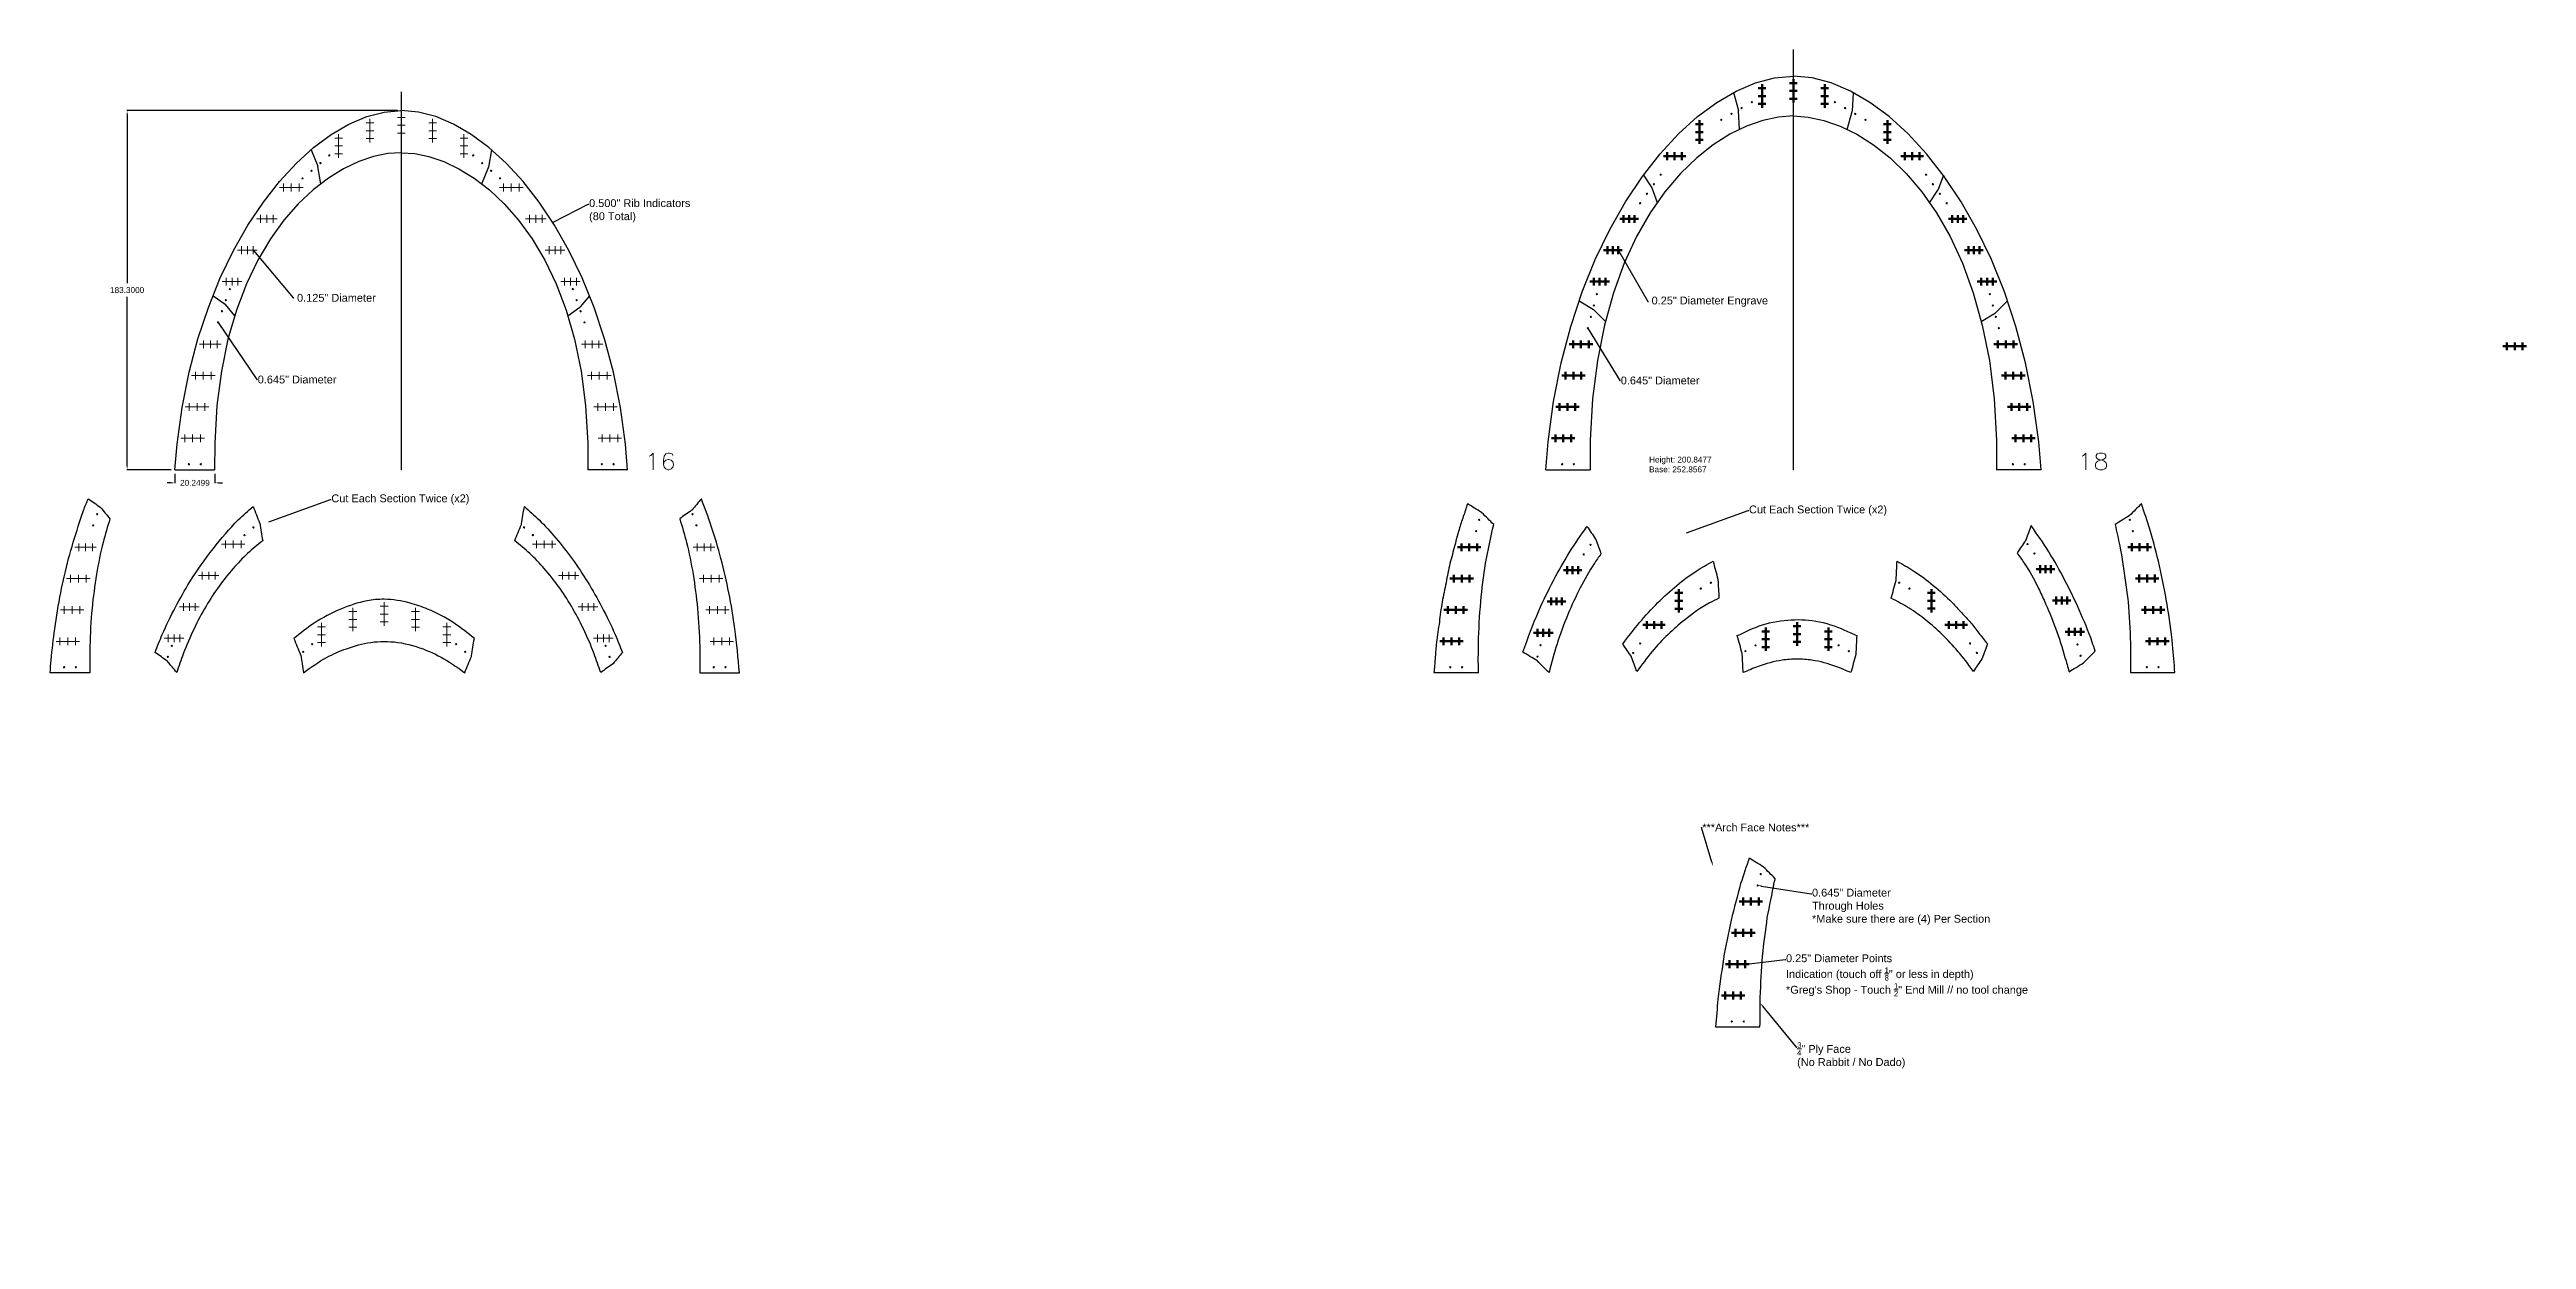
# Model space of a CAD drawing. Header units: inches. Extents: x -241 to 10140, y -1696 to 865.
# Drawn here: x 1961 to 3225, y -198 to 409 of the extents above; entities that cross this region are included whole.
import ezdxf
from ezdxf import colors
from ezdxf.entities.mleader import LeaderData, LeaderLine
from ezdxf.math import Vec2, Vec3

# ---------------------------------------------------------------- set-up
doc = ezdxf.new("R2010")
doc.units = ezdxf.units.IN
doc.header["$MEASUREMENT"] = 0
doc.header["$PDMODE"] = 2
doc.header["$PDSIZE"] = 2
for name, color, linetype, lineweight in [('Annotation', 7, 'Continuous', 9), ('Drilling', 3, 'Continuous', 13), ('Engrave', 4, 'Continuous', 50)]:
    doc.layers.add(name, color=color, linetype=linetype, lineweight=lineweight)
doc.styles.get("Standard").update_dxf_attribs({"font": 'Arial.ttf'})
doc.dimstyles.get("Standard").update_dxf_attribs({"dimtxt": 3, "dimasz": 2, "dimexe": 0.18, "dimexo": 2, "dimgap": 2, "dimtad": 0, "dimtih": 1, "dimtoh": 1, "dimdec": 4, "dimzin": 0, "dimdsep": 46, "dimtxsty": 'Standard', "dimcen": 0.09, "dimadec": 0, "dimazin": 0, "dimtfac": 1, "dimtdec": 4, "dimtofl": 0, "dimtmove": 0, "dimatfit": 3, "dimfxl": 1, "dimtolj": 1, "dimtzin": 0, "dimarcsym": 0})

msp = doc.modelspace()

# ---------------------------------------------------------------- texts
at = {"insert": (2777.17888, 201.49106), "char_height": 3, "attachment_point": 1}
msp.add_mtext_dynamic_manual_height_columns('Height: 200.8477\\PBase: 252.8567', width=45.2101633, gutter_width=1, heights=[0], dxfattribs=at)

# ---------------------------------------------------------------- blocks, each defined once
blk = doc.blocks.new('*U182')
at = {"layer": 'Drilling'}
blk.add_point((0, 0), dxfattribs=at)
blk = doc.blocks.new('*U183')
at = {"layer": 'Drilling', "color": 0, "linetype": 'ByBlock', "lineweight": -2, "transparency": 16777216}
for p in [(0, 0), (4, 0), (8, 0)]:
    blk.add_blockref('*U182', p, dxfattribs=at)
blk = doc.blocks.new('*U184')
at = {"layer": 'Drilling'}
blk.add_point((0, 0), dxfattribs=at)
blk = doc.blocks.new('*U185')
at = {"layer": 'Drilling', "color": 0, "linetype": 'ByBlock', "lineweight": -2, "transparency": 16777216}
for p in [(0, 0), (4, 0), (8, 0)]:
    blk.add_blockref('*U184', p, dxfattribs=at)
blk = doc.blocks.new('*U186')
at = {"layer": 'Drilling'}
blk.add_point((0, 0), dxfattribs=at)
blk = doc.blocks.new('*U187')
at = {"layer": 'Drilling', "color": 0, "linetype": 'ByBlock', "lineweight": -2, "transparency": 16777216}
for p in [(0, 0), (4, 0), (8, 0)]:
    blk.add_blockref('*U186', p, dxfattribs=at)
blk = doc.blocks.new('*U188')
at = {"layer": 'Drilling'}
blk.add_point((0, 0), dxfattribs=at)
blk = doc.blocks.new('*U189')
at = {"layer": 'Drilling', "color": 0, "linetype": 'ByBlock', "lineweight": -2, "transparency": 16777216}
for p in [(0, 0), (3.5, 0), (7, 0)]:
    blk.add_blockref('*U188', p, dxfattribs=at)
blk = doc.blocks.new('*U190')
at = {"layer": 'Drilling'}
blk.add_point((0, 0), dxfattribs=at)
blk = doc.blocks.new('*U191')
at = {"layer": 'Drilling', "color": 0, "linetype": 'ByBlock', "lineweight": -2, "transparency": 16777216}
for p in [(0, 0), (3, 0), (6, 0)]:
    blk.add_blockref('*U190', p, dxfattribs=at)
blk = doc.blocks.new('*U192')
at = {"layer": 'Drilling'}
blk.add_point((0, 0), dxfattribs=at)
blk = doc.blocks.new('*U193')
at = {"layer": 'Drilling', "color": 0, "linetype": 'ByBlock', "lineweight": -2, "transparency": 16777216}
for p in [(0, 0), (3, 0), (6, 0)]:
    blk.add_blockref('*U192', p, dxfattribs=at)
blk = doc.blocks.new('*U194')
at = {"layer": 'Drilling'}
blk.add_point((0, 0), dxfattribs=at)
blk = doc.blocks.new('*U195')
at = {"layer": 'Drilling', "color": 0, "linetype": 'ByBlock', "lineweight": -2, "transparency": 16777216}
for p in [(0, 0), (3.25, 0), (6.5, 0)]:
    blk.add_blockref('*U194', p, dxfattribs=at)
blk = doc.blocks.new('*U196')
at = {"layer": 'Drilling'}
blk.add_point((0, 0), dxfattribs=at)
blk = doc.blocks.new('*U197')
at = {"layer": 'Drilling', "color": 0, "linetype": 'ByBlock', "lineweight": -2, "transparency": 16777216}
for p in [(0, 0), (4, 0), (8, 0)]:
    blk.add_blockref('*U196', p, dxfattribs=at)
blk = doc.blocks.new('*U198')
at = {"layer": 'Drilling'}
blk.add_point((0, 0), dxfattribs=at)
blk = doc.blocks.new('*U199')
at = {"layer": 'Drilling', "color": 0, "linetype": 'ByBlock', "lineweight": -2, "transparency": 16777216}
for p in [(0, 0), (4, 0), (8, 0)]:
    blk.add_blockref('*U198', p, dxfattribs=at)
blk = doc.blocks.new('*U200')
at = {"layer": 'Drilling'}
blk.add_point((0, 0), dxfattribs=at)
blk = doc.blocks.new('*U201')
at = {"layer": 'Drilling', "color": 0, "linetype": 'ByBlock', "lineweight": -2, "transparency": 16777216}
for p in [(0, 0), (4, 0), (8, 0)]:
    blk.add_blockref('*U200', p, dxfattribs=at)
blk = doc.blocks.new('*U202')
at = {"layer": 'Drilling'}
blk.add_point((0, 0), dxfattribs=at)
blk = doc.blocks.new('*U203')
at = {"layer": 'Drilling', "color": 0, "linetype": 'ByBlock', "lineweight": -2, "transparency": 16777216}
for p in [(0, 0), (4, 0), (8, 0)]:
    blk.add_blockref('*U202', p, dxfattribs=at)
blk = doc.blocks.new('*U204')
at = {"layer": 'Drilling'}
blk.add_point((0, 0), dxfattribs=at)
blk = doc.blocks.new('*U205')
at = {"layer": 'Drilling', "color": 0, "linetype": 'ByBlock', "lineweight": -2, "transparency": 16777216}
for p in [(0, 0), (4, 0), (8, 0)]:
    blk.add_blockref('*U204', p, dxfattribs=at)
blk = doc.blocks.new('*U206')
at = {"layer": 'Drilling'}
blk.add_point((0, 0), dxfattribs=at)
blk = doc.blocks.new('*U207')
at = {"layer": 'Drilling', "color": 0, "linetype": 'ByBlock', "lineweight": -2, "transparency": 16777216}
for p in [(0, 0), (4, 0), (8, 0)]:
    blk.add_blockref('*U206', p, dxfattribs=at)
blk = doc.blocks.new('*U208')
at = {"layer": 'Drilling'}
blk.add_point((0, 0), dxfattribs=at)
blk = doc.blocks.new('*U209')
at = {"layer": 'Drilling', "color": 0, "linetype": 'ByBlock', "lineweight": -2, "transparency": 16777216}
for p in [(0, 0), (4, 0), (8, 0)]:
    blk.add_blockref('*U208', p, dxfattribs=at)
blk = doc.blocks.new('*U210')
at = {"layer": 'Drilling'}
blk.add_point((0, 0), dxfattribs=at)
blk = doc.blocks.new('*U211')
at = {"layer": 'Drilling', "color": 0, "linetype": 'ByBlock', "lineweight": -2, "transparency": 16777216}
for p in [(0, 0), (3.5, 0), (7, 0)]:
    blk.add_blockref('*U210', p, dxfattribs=at)
blk = doc.blocks.new('*U212')
at = {"layer": 'Drilling'}
blk.add_point((0, 0), dxfattribs=at)
blk = doc.blocks.new('*U213')
at = {"layer": 'Drilling', "color": 0, "linetype": 'ByBlock', "lineweight": -2, "transparency": 16777216}
for p in [(0, 0), (3, 0), (6, 0)]:
    blk.add_blockref('*U212', p, dxfattribs=at)
blk = doc.blocks.new('*U214')
at = {"layer": 'Drilling'}
blk.add_point((0, 0), dxfattribs=at)
blk = doc.blocks.new('*U215')
at = {"layer": 'Drilling', "color": 0, "linetype": 'ByBlock', "lineweight": -2, "transparency": 16777216}
for p in [(0, 0), (3, 0), (6, 0)]:
    blk.add_blockref('*U214', p, dxfattribs=at)
blk = doc.blocks.new('*U216')
at = {"layer": 'Drilling'}
blk.add_point((0, 0), dxfattribs=at)
blk = doc.blocks.new('*U217')
at = {"layer": 'Drilling', "color": 0, "linetype": 'ByBlock', "lineweight": -2, "transparency": 16777216}
for p in [(0, 0), (3.25, 0), (6.5, 0)]:
    blk.add_blockref('*U216', p, dxfattribs=at)
blk = doc.blocks.new('*U218')
at = {"layer": 'Drilling'}
blk.add_point((0, 0), dxfattribs=at)
blk = doc.blocks.new('*U219')
at = {"layer": 'Drilling', "color": 0, "linetype": 'ByBlock', "lineweight": -2, "transparency": 16777216}
for p in [(0, 0), (4, 0), (8, 0)]:
    blk.add_blockref('*U218', p, dxfattribs=at)
blk = doc.blocks.new('*U220')
at = {"layer": 'Drilling'}
blk.add_point((0, 0), dxfattribs=at)
blk = doc.blocks.new('*U221')
at = {"layer": 'Drilling', "color": 0, "linetype": 'ByBlock', "lineweight": -2, "transparency": 16777216}
for p in [(0, 0), (4, 0), (8, 0)]:
    blk.add_blockref('*U220', p, dxfattribs=at)
blk = doc.blocks.new('*U222')
at = {"layer": 'Drilling'}
blk.add_point((0, 0), dxfattribs=at)
blk = doc.blocks.new('*U223')
at = {"layer": 'Drilling', "color": 0, "linetype": 'ByBlock', "lineweight": -2, "transparency": 16777216}
for p in [(0, 0), (4, 0), (8, 0)]:
    blk.add_blockref('*U222', p, dxfattribs=at)
blk = doc.blocks.new('*U262')
at = {"layer": 'Drilling'}
blk.add_point((0, 0), dxfattribs=at)
blk = doc.blocks.new('*U263')
at = {"layer": 'Drilling', "color": 0, "linetype": 'ByBlock', "lineweight": -2, "transparency": 16777216}
for p in [(0, 0), (4, 0), (8, 0)]:
    blk.add_blockref('*U262', p, dxfattribs=at)
blk = doc.blocks.new('*U264')
at = {"layer": 'Drilling'}
blk.add_point((0, 0), dxfattribs=at)
blk = doc.blocks.new('*U265')
at = {"layer": 'Drilling', "color": 0, "linetype": 'ByBlock', "lineweight": -2, "transparency": 16777216}
for p in [(0, 0), (4, 0), (8, 0)]:
    blk.add_blockref('*U264', p, dxfattribs=at)
blk = doc.blocks.new('*U266')
at = {"layer": 'Drilling'}
blk.add_point((0, 0), dxfattribs=at)
blk = doc.blocks.new('*U267')
at = {"layer": 'Drilling', "color": 0, "linetype": 'ByBlock', "lineweight": -2, "transparency": 16777216}
for p in [(0, 0), (4, 0), (8, 0)]:
    blk.add_blockref('*U266', p, dxfattribs=at)
blk = doc.blocks.new('*U268')
at = {"layer": 'Drilling'}
blk.add_point((0, 0), dxfattribs=at)
blk = doc.blocks.new('*U269')
at = {"layer": 'Drilling', "color": 0, "linetype": 'ByBlock', "lineweight": -2, "transparency": 16777216}
for p in [(0, 0), (3.5, 0), (7, 0)]:
    blk.add_blockref('*U268', p, dxfattribs=at)
blk = doc.blocks.new('*U270')
at = {"layer": 'Drilling'}
blk.add_point((0, 0), dxfattribs=at)
blk = doc.blocks.new('*U271')
at = {"layer": 'Drilling', "color": 0, "linetype": 'ByBlock', "lineweight": -2, "transparency": 16777216}
for p in [(0, 0), (3, 0), (6, 0)]:
    blk.add_blockref('*U270', p, dxfattribs=at)
blk = doc.blocks.new('*U272')
at = {"layer": 'Drilling'}
blk.add_point((0, 0), dxfattribs=at)
blk = doc.blocks.new('*U273')
at = {"layer": 'Drilling', "color": 0, "linetype": 'ByBlock', "lineweight": -2, "transparency": 16777216}
for p in [(0, 0), (3, 0), (6, 0)]:
    blk.add_blockref('*U272', p, dxfattribs=at)
blk = doc.blocks.new('*U274')
at = {"layer": 'Drilling'}
blk.add_point((0, 0), dxfattribs=at)
blk = doc.blocks.new('*U275')
at = {"layer": 'Drilling', "color": 0, "linetype": 'ByBlock', "lineweight": -2, "transparency": 16777216}
for p in [(0, 0), (3.25, 0), (6.5, 0)]:
    blk.add_blockref('*U274', p, dxfattribs=at)
blk = doc.blocks.new('*U276')
at = {"layer": 'Drilling'}
blk.add_point((0, 0), dxfattribs=at)
blk = doc.blocks.new('*U277')
at = {"layer": 'Drilling', "color": 0, "linetype": 'ByBlock', "lineweight": -2, "transparency": 16777216}
for p in [(0, 0), (4, 0), (8, 0)]:
    blk.add_blockref('*U276', p, dxfattribs=at)
blk = doc.blocks.new('*U278')
at = {"layer": 'Drilling'}
blk.add_point((0, 0), dxfattribs=at)
blk = doc.blocks.new('*U279')
at = {"layer": 'Drilling', "color": 0, "linetype": 'ByBlock', "lineweight": -2, "transparency": 16777216}
for p in [(0, 0), (4, 0), (8, 0)]:
    blk.add_blockref('*U278', p, dxfattribs=at)
blk = doc.blocks.new('*U280')
at = {"layer": 'Drilling'}
blk.add_point((0, 0), dxfattribs=at)
blk = doc.blocks.new('*U281')
at = {"layer": 'Drilling', "color": 0, "linetype": 'ByBlock', "lineweight": -2, "transparency": 16777216}
for p in [(0, 0), (4, 0), (8, 0)]:
    blk.add_blockref('*U280', p, dxfattribs=at)
blk = doc.blocks.new('*U282')
at = {"layer": 'Drilling'}
blk.add_point((0, 0), dxfattribs=at)
blk = doc.blocks.new('*U283')
at = {"layer": 'Drilling', "color": 0, "linetype": 'ByBlock', "lineweight": -2, "transparency": 16777216}
for p in [(0, 0), (4, 0), (8, 0)]:
    blk.add_blockref('*U282', p, dxfattribs=at)
blk = doc.blocks.new('*U284')
at = {"layer": 'Drilling'}
blk.add_point((0, 0), dxfattribs=at)
blk = doc.blocks.new('*U285')
at = {"layer": 'Drilling', "color": 0, "linetype": 'ByBlock', "lineweight": -2, "transparency": 16777216}
for p in [(0, 0), (4, 0), (8, 0)]:
    blk.add_blockref('*U284', p, dxfattribs=at)
blk = doc.blocks.new('*U286')
at = {"layer": 'Drilling'}
blk.add_point((0, 0), dxfattribs=at)
blk = doc.blocks.new('*U287')
at = {"layer": 'Drilling', "color": 0, "linetype": 'ByBlock', "lineweight": -2, "transparency": 16777216}
for p in [(0, 0), (4, 0), (8, 0)]:
    blk.add_blockref('*U286', p, dxfattribs=at)
blk = doc.blocks.new('*U288')
at = {"layer": 'Drilling'}
blk.add_point((0, 0), dxfattribs=at)
blk = doc.blocks.new('*U289')
at = {"layer": 'Drilling', "color": 0, "linetype": 'ByBlock', "lineweight": -2, "transparency": 16777216}
for p in [(0, 0), (3, 0), (6, 0)]:
    blk.add_blockref('*U288', p, dxfattribs=at)
blk = doc.blocks.new('*U290')
at = {"layer": 'Drilling'}
blk.add_point((0, 0), dxfattribs=at)
blk = doc.blocks.new('*U291')
at = {"layer": 'Drilling', "color": 0, "linetype": 'ByBlock', "lineweight": -2, "transparency": 16777216}
for p in [(0, 0), (3, 0), (6, 0)]:
    blk.add_blockref('*U290', p, dxfattribs=at)
blk = doc.blocks.new('*U292')
at = {"layer": 'Drilling'}
blk.add_point((0, 0), dxfattribs=at)
blk = doc.blocks.new('*U293')
at = {"layer": 'Drilling', "color": 0, "linetype": 'ByBlock', "lineweight": -2, "transparency": 16777216}
for p in [(0, 0), (3.25, 0), (6.5, 0)]:
    blk.add_blockref('*U292', p, dxfattribs=at)
blk = doc.blocks.new('*U294')
at = {"layer": 'Drilling'}
blk.add_point((0, 0), dxfattribs=at)
blk = doc.blocks.new('*U295')
at = {"layer": 'Drilling', "color": 0, "linetype": 'ByBlock', "lineweight": -2, "transparency": 16777216}
for p in [(0, 0), (4, 0), (8, 0)]:
    blk.add_blockref('*U294', p, dxfattribs=at)
blk = doc.blocks.new('*U296')
at = {"layer": 'Drilling'}
blk.add_point((0, 0), dxfattribs=at)
blk = doc.blocks.new('*U297')
at = {"layer": 'Drilling', "color": 0, "linetype": 'ByBlock', "lineweight": -2, "transparency": 16777216}
for p in [(0, 0), (4, 0), (8, 0)]:
    blk.add_blockref('*U296', p, dxfattribs=at)
blk = doc.blocks.new('*U298')
at = {"layer": 'Drilling'}
blk.add_point((0, 0), dxfattribs=at)
blk = doc.blocks.new('*U299')
at = {"layer": 'Drilling', "color": 0, "linetype": 'ByBlock', "lineweight": -2, "transparency": 16777216}
for p in [(0, 0), (4, 0), (8, 0)]:
    blk.add_blockref('*U298', p, dxfattribs=at)
blk = doc.blocks.new('*U300')
at = {"layer": 'Drilling'}
blk.add_point((0, 0), dxfattribs=at)
blk = doc.blocks.new('*U301')
at = {"layer": 'Drilling', "color": 0, "linetype": 'ByBlock', "lineweight": -2, "transparency": 16777216}
for p in [(0, 0), (4, 0), (8, 0)]:
    blk.add_blockref('*U300', p, dxfattribs=at)
blk = doc.blocks.new('*U302')
at = {"layer": 'Drilling'}
blk.add_point((0, 0), dxfattribs=at)
blk = doc.blocks.new('*U303')
at = {"layer": 'Drilling', "color": 0, "linetype": 'ByBlock', "lineweight": -2, "transparency": 16777216}
for p in [(0, 0), (3.5, 0), (7, 0)]:
    blk.add_blockref('*U302', p, dxfattribs=at)
blk = doc.blocks.new('*D306')
at = {"layer": 'Annotation', "color": 0, "lineweight": -2, "transparency": 16777216}
for p, q in [((2138.2, 378.1), (2000, 378.1)), ((2000.2, 376.1), (2000.2, 290)), ((2000.2, 196.8), (2000.2, 283)), ((2022.6, 194.8), (2000, 194.8))]:
    blk.add_line(p, q, dxfattribs=at)
at = {"layer": 'Annotation', "color": 0, "transparency": 16777216}
for points in [[(1999.9, 376.1), (2000.5, 376.1), (2000.2, 378.1)], [(1999.9, 196.8), (2000.5, 196.8), (2000.2, 194.8)]]:
    blk.add_solid(points, dxfattribs=at)
at = {"layer": 'Annotation', "color": 0, "transparency": 16777216, "insert": (2000.2, 286.5), "char_height": 3, "attachment_point": 5}
blk.add_mtext('\\A1;183.3000', dxfattribs=at)
blk = doc.blocks.new('*D307')
at = {"layer": 'Annotation', "color": 0, "lineweight": -2, "transparency": 16777216}
for p, q in [((2024.6, 192.8), (2024.6, 187.9)), ((2044.9, 192.8), (2044.9, 187.9)), ((2022.6, 188.1), (2020.6, 188.1)), ((2046.9, 188.1), (2048.9, 188.1))]:
    blk.add_line(p, q, dxfattribs=at)
at = {"layer": 'Annotation', "color": 0, "transparency": 16777216}
for points in [[(2022.6, 188.4), (2022.6, 187.8), (2024.6, 188.1)], [(2046.9, 188.4), (2046.9, 187.8), (2044.9, 188.1)]]:
    blk.add_solid(points, dxfattribs=at)
at = {"layer": 'Annotation', "color": 0, "transparency": 16777216, "insert": (2034.8, 188.1), "char_height": 3, "attachment_point": 5}
blk.add_mtext('\\A1;20.2499', dxfattribs=at)
blk = doc.blocks.new('*U160')
at = {"layer": 'Engrave'}
blk.add_point((0, 0), dxfattribs=at)
blk = doc.blocks.new('*U161')
at = {"layer": 'Engrave', "color": 0, "linetype": 'ByBlock', "lineweight": -2, "transparency": 16777216}
for p in [(0, 0), (4, 0), (8, 0)]:
    blk.add_blockref('*U160', p, dxfattribs=at)
blk = doc.blocks.new('*U320')
at = {"layer": 'Engrave'}
blk.add_point((0, 0), dxfattribs=at)
blk = doc.blocks.new('*U321')
at = {"layer": 'Engrave', "color": 0, "linetype": 'ByBlock', "lineweight": -2, "transparency": 16777216}
for p in [(0, 0), (4, 0), (8, 0)]:
    blk.add_blockref('*U320', p, dxfattribs=at)
blk = doc.blocks.new('*U322')
at = {"layer": 'Engrave'}
blk.add_point((0, 0), dxfattribs=at)
blk = doc.blocks.new('*U323')
at = {"layer": 'Engrave', "color": 0, "linetype": 'ByBlock', "lineweight": -2, "transparency": 16777216}
for p in [(0, 0), (4, 0), (8, 0)]:
    blk.add_blockref('*U322', p, dxfattribs=at)
blk = doc.blocks.new('*U324')
at = {"layer": 'Engrave'}
blk.add_point((0, 0), dxfattribs=at)
blk = doc.blocks.new('*U325')
at = {"layer": 'Engrave', "color": 0, "linetype": 'ByBlock', "lineweight": -2, "transparency": 16777216}
for p in [(0, 0), (4, 0), (8, 0)]:
    blk.add_blockref('*U324', p, dxfattribs=at)
blk = doc.blocks.new('*U326')
at = {"layer": 'Engrave'}
blk.add_point((0, 0), dxfattribs=at)
blk = doc.blocks.new('*U327')
at = {"layer": 'Engrave', "color": 0, "linetype": 'ByBlock', "lineweight": -2, "transparency": 16777216}
for p in [(0, 0), (4, 0), (8, 0)]:
    blk.add_blockref('*U326', p, dxfattribs=at)
blk = doc.blocks.new('*U328')
at = {"layer": 'Engrave'}
blk.add_point((0, 0), dxfattribs=at)
blk = doc.blocks.new('*U329')
at = {"layer": 'Engrave', "color": 0, "linetype": 'ByBlock', "lineweight": -2, "transparency": 16777216}
for p in [(0, 0), (3, 0), (6, 0)]:
    blk.add_blockref('*U328', p, dxfattribs=at)
blk = doc.blocks.new('*U330')
at = {"layer": 'Engrave'}
blk.add_point((0, 0), dxfattribs=at)
blk = doc.blocks.new('*U331')
at = {"layer": 'Engrave', "color": 0, "linetype": 'ByBlock', "lineweight": -2, "transparency": 16777216}
for p in [(0, 0), (2.75, 0), (5.5, 0)]:
    blk.add_blockref('*U330', p, dxfattribs=at)
blk = doc.blocks.new('*U332')
at = {"layer": 'Engrave'}
blk.add_point((0, 0), dxfattribs=at)
blk = doc.blocks.new('*U333')
at = {"layer": 'Engrave', "color": 0, "linetype": 'ByBlock', "lineweight": -2, "transparency": 16777216}
for p in [(0, 0), (2.75, 0), (5.5, 0)]:
    blk.add_blockref('*U332', p, dxfattribs=at)
blk = doc.blocks.new('*U334')
at = {"layer": 'Engrave'}
blk.add_point((0, 0), dxfattribs=at)
blk = doc.blocks.new('*U335')
at = {"layer": 'Engrave', "color": 0, "linetype": 'ByBlock', "lineweight": -2, "transparency": 16777216}
for p in [(0, 0), (3.75, 0), (7.5, 0)]:
    blk.add_blockref('*U334', p, dxfattribs=at)
blk = doc.blocks.new('*U336')
at = {"layer": 'Engrave'}
blk.add_point((0, 0), dxfattribs=at)
blk = doc.blocks.new('*U337')
at = {"layer": 'Engrave', "color": 0, "linetype": 'ByBlock', "lineweight": -2, "transparency": 16777216}
for p in [(0, 0), (4, 0), (8, 0)]:
    blk.add_blockref('*U336', p, dxfattribs=at)
blk = doc.blocks.new('*U338')
at = {"layer": 'Engrave'}
blk.add_point((0, 0), dxfattribs=at)
blk = doc.blocks.new('*U339')
at = {"layer": 'Engrave', "color": 0, "linetype": 'ByBlock', "lineweight": -2, "transparency": 16777216}
for p in [(0, 0), (4, 0), (8, 0)]:
    blk.add_blockref('*U338', p, dxfattribs=at)
blk = doc.blocks.new('*U342')
at = {"layer": 'Engrave'}
blk.add_point((0, 0), dxfattribs=at)
blk = doc.blocks.new('*U343')
at = {"layer": 'Engrave', "color": 0, "linetype": 'ByBlock', "lineweight": -2, "transparency": 16777216}
for p in [(0, 0), (4, 0), (8, 0)]:
    blk.add_blockref('*U342', p, dxfattribs=at)
blk = doc.blocks.new('*U344')
at = {"layer": 'Engrave'}
blk.add_point((0, 0), dxfattribs=at)
blk = doc.blocks.new('*U345')
at = {"layer": 'Engrave', "color": 0, "linetype": 'ByBlock', "lineweight": -2, "transparency": 16777216}
for p in [(0, 0), (4, 0), (8, 0)]:
    blk.add_blockref('*U344', p, dxfattribs=at)
blk = doc.blocks.new('*U346')
at = {"layer": 'Engrave'}
blk.add_point((0, 0), dxfattribs=at)
blk = doc.blocks.new('*U347')
at = {"layer": 'Engrave', "color": 0, "linetype": 'ByBlock', "lineweight": -2, "transparency": 16777216}
for p in [(0, 0), (4, 0), (8, 0)]:
    blk.add_blockref('*U346', p, dxfattribs=at)
blk = doc.blocks.new('*U348')
at = {"layer": 'Engrave'}
blk.add_point((0, 0), dxfattribs=at)
blk = doc.blocks.new('*U349')
at = {"layer": 'Engrave', "color": 0, "linetype": 'ByBlock', "lineweight": -2, "transparency": 16777216}
for p in [(0, 0), (4, 0), (8, 0)]:
    blk.add_blockref('*U348', p, dxfattribs=at)
blk = doc.blocks.new('*U350')
at = {"layer": 'Engrave'}
blk.add_point((0, 0), dxfattribs=at)
blk = doc.blocks.new('*U351')
at = {"layer": 'Engrave', "color": 0, "linetype": 'ByBlock', "lineweight": -2, "transparency": 16777216}
for p in [(0, 0), (4, 0), (8, 0)]:
    blk.add_blockref('*U350', p, dxfattribs=at)
blk = doc.blocks.new('*U352')
at = {"layer": 'Engrave'}
blk.add_point((0, 0), dxfattribs=at)
blk = doc.blocks.new('*U353')
at = {"layer": 'Engrave', "color": 0, "linetype": 'ByBlock', "lineweight": -2, "transparency": 16777216}
for p in [(0, 0), (4, 0), (8, 0)]:
    blk.add_blockref('*U352', p, dxfattribs=at)
blk = doc.blocks.new('*U354')
at = {"layer": 'Engrave'}
blk.add_point((0, 0), dxfattribs=at)
blk = doc.blocks.new('*U355')
at = {"layer": 'Engrave', "color": 0, "linetype": 'ByBlock', "lineweight": -2, "transparency": 16777216}
for p in [(0, 0), (3, 0), (6, 0)]:
    blk.add_blockref('*U354', p, dxfattribs=at)
blk = doc.blocks.new('*U356')
at = {"layer": 'Engrave'}
blk.add_point((0, 0), dxfattribs=at)
blk = doc.blocks.new('*U357')
at = {"layer": 'Engrave', "color": 0, "linetype": 'ByBlock', "lineweight": -2, "transparency": 16777216}
for p in [(0, 0), (2.75, 0), (5.5, 0)]:
    blk.add_blockref('*U356', p, dxfattribs=at)
blk = doc.blocks.new('*U358')
at = {"layer": 'Engrave'}
blk.add_point((0, 0), dxfattribs=at)
blk = doc.blocks.new('*U359')
at = {"layer": 'Engrave', "color": 0, "linetype": 'ByBlock', "lineweight": -2, "transparency": 16777216}
for p in [(0, 0), (2.75, 0), (5.5, 0)]:
    blk.add_blockref('*U358', p, dxfattribs=at)
blk = doc.blocks.new('*U360')
at = {"layer": 'Engrave'}
blk.add_point((0, 0), dxfattribs=at)
blk = doc.blocks.new('*U361')
at = {"layer": 'Engrave', "color": 0, "linetype": 'ByBlock', "lineweight": -2, "transparency": 16777216}
for p in [(0, 0), (3.75, 0), (7.5, 0)]:
    blk.add_blockref('*U360', p, dxfattribs=at)
blk = doc.blocks.new('*U362')
at = {"layer": 'Engrave'}
blk.add_point((0, 0), dxfattribs=at)
blk = doc.blocks.new('*U363')
at = {"layer": 'Engrave', "color": 0, "linetype": 'ByBlock', "lineweight": -2, "transparency": 16777216}
for p in [(0, 0), (4, 0), (8, 0)]:
    blk.add_blockref('*U362', p, dxfattribs=at)
blk = doc.blocks.new('*U364')
at = {"layer": 'Engrave'}
blk.add_point((0, 0), dxfattribs=at)
blk = doc.blocks.new('*U365')
at = {"layer": 'Engrave', "color": 0, "linetype": 'ByBlock', "lineweight": -2, "transparency": 16777216}
for p in [(0, 0), (4, 0), (8, 0)]:
    blk.add_blockref('*U364', p, dxfattribs=at)
blk = doc.blocks.new('*U366')
at = {"layer": 'Engrave'}
blk.add_point((0, 0), dxfattribs=at)
blk = doc.blocks.new('*U367')
at = {"layer": 'Engrave', "color": 0, "linetype": 'ByBlock', "lineweight": -2, "transparency": 16777216}
for p in [(0, 0), (4, 0), (8, 0)]:
    blk.add_blockref('*U366', p, dxfattribs=at)
blk = doc.blocks.new('*U368')
at = {"layer": 'Engrave'}
blk.add_point((0, 0), dxfattribs=at)
blk = doc.blocks.new('*U369')
at = {"layer": 'Engrave', "color": 0, "linetype": 'ByBlock', "lineweight": -2, "transparency": 16777216}
for p in [(0, 0), (4, 0), (8, 0)]:
    blk.add_blockref('*U368', p, dxfattribs=at)
blk = doc.blocks.new('*U370')
at = {"layer": 'Engrave'}
blk.add_point((0, 0), dxfattribs=at)
blk = doc.blocks.new('*U371')
at = {"layer": 'Engrave', "color": 0, "linetype": 'ByBlock', "lineweight": -2, "transparency": 16777216}
for p in [(0, 0), (4, 0), (8, 0)]:
    blk.add_blockref('*U370', p, dxfattribs=at)
blk = doc.blocks.new('*U372')
at = {"layer": 'Engrave'}
blk.add_point((0, 0), dxfattribs=at)
blk = doc.blocks.new('*U373')
at = {"layer": 'Engrave', "color": 0, "linetype": 'ByBlock', "lineweight": -2, "transparency": 16777216}
for p in [(0, 0), (3, 0), (6, 0)]:
    blk.add_blockref('*U372', p, dxfattribs=at)
blk = doc.blocks.new('*U374')
at = {"layer": 'Engrave'}
blk.add_point((0, 0), dxfattribs=at)
blk = doc.blocks.new('*U375')
at = {"layer": 'Engrave', "color": 0, "linetype": 'ByBlock', "lineweight": -2, "transparency": 16777216}
for p in [(0, 0), (2.75, 0), (5.5, 0)]:
    blk.add_blockref('*U374', p, dxfattribs=at)
blk = doc.blocks.new('*U376')
at = {"layer": 'Engrave'}
blk.add_point((0, 0), dxfattribs=at)
blk = doc.blocks.new('*U377')
at = {"layer": 'Engrave', "color": 0, "linetype": 'ByBlock', "lineweight": -2, "transparency": 16777216}
for p in [(0, 0), (2.75, 0), (5.5, 0)]:
    blk.add_blockref('*U376', p, dxfattribs=at)
blk = doc.blocks.new('*U378')
at = {"layer": 'Engrave'}
blk.add_point((0, 0), dxfattribs=at)
blk = doc.blocks.new('*U379')
at = {"layer": 'Engrave', "color": 0, "linetype": 'ByBlock', "lineweight": -2, "transparency": 16777216}
for p in [(0, 0), (3.75, 0), (7.5, 0)]:
    blk.add_blockref('*U378', p, dxfattribs=at)
blk = doc.blocks.new('*U380')
at = {"layer": 'Engrave'}
blk.add_point((0, 0), dxfattribs=at)
blk = doc.blocks.new('*U381')
at = {"layer": 'Engrave', "color": 0, "linetype": 'ByBlock', "lineweight": -2, "transparency": 16777216}
for p in [(0, 0), (4, 0), (8, 0)]:
    blk.add_blockref('*U380', p, dxfattribs=at)
blk = doc.blocks.new('*U382')
at = {"layer": 'Engrave'}
blk.add_point((0, 0), dxfattribs=at)
blk = doc.blocks.new('*U383')
at = {"layer": 'Engrave', "color": 0, "linetype": 'ByBlock', "lineweight": -2, "transparency": 16777216}
for p in [(0, 0), (4, 0), (8, 0)]:
    blk.add_blockref('*U382', p, dxfattribs=at)
blk = doc.blocks.new('*U384')
at = {"layer": 'Engrave'}
blk.add_point((0, 0), dxfattribs=at)
blk = doc.blocks.new('*U385')
at = {"layer": 'Engrave', "color": 0, "linetype": 'ByBlock', "lineweight": -2, "transparency": 16777216}
for p in [(0, 0), (4, 0), (8, 0)]:
    blk.add_blockref('*U384', p, dxfattribs=at)
blk = doc.blocks.new('*U386')
at = {"layer": 'Engrave'}
blk.add_point((0, 0), dxfattribs=at)
blk = doc.blocks.new('*U387')
at = {"layer": 'Engrave', "color": 0, "linetype": 'ByBlock', "lineweight": -2, "transparency": 16777216}
for p in [(0, 0), (4, 0), (8, 0)]:
    blk.add_blockref('*U386', p, dxfattribs=at)
blk = doc.blocks.new('*U388')
at = {"layer": 'Engrave'}
blk.add_point((0, 0), dxfattribs=at)
blk = doc.blocks.new('*U389')
at = {"layer": 'Engrave', "color": 0, "linetype": 'ByBlock', "lineweight": -2, "transparency": 16777216}
for p in [(0, 0), (3.75, 0), (7.5, 0)]:
    blk.add_blockref('*U388', p, dxfattribs=at)
blk = doc.blocks.new('*U390')
at = {"layer": 'Engrave'}
blk.add_point((0, 0), dxfattribs=at)
blk = doc.blocks.new('*U391')
at = {"layer": 'Engrave', "color": 0, "linetype": 'ByBlock', "lineweight": -2, "transparency": 16777216}
for p in [(0, 0), (4, 0), (8, 0)]:
    blk.add_blockref('*U390', p, dxfattribs=at)
blk = doc.blocks.new('*U392')
at = {"layer": 'Engrave'}
blk.add_point((0, 0), dxfattribs=at)
blk = doc.blocks.new('*U393')
at = {"layer": 'Engrave', "color": 0, "linetype": 'ByBlock', "lineweight": -2, "transparency": 16777216}
for p in [(0, 0), (3, 0), (6, 0)]:
    blk.add_blockref('*U392', p, dxfattribs=at)
blk = doc.blocks.new('*U394')
at = {"layer": 'Engrave'}
blk.add_point((0, 0), dxfattribs=at)
blk = doc.blocks.new('*U395')
at = {"layer": 'Engrave', "color": 0, "linetype": 'ByBlock', "lineweight": -2, "transparency": 16777216}
for p in [(0, 0), (2.75, 0), (5.5, 0)]:
    blk.add_blockref('*U394', p, dxfattribs=at)
blk = doc.blocks.new('*U396')
at = {"layer": 'Engrave'}
blk.add_point((0, 0), dxfattribs=at)
blk = doc.blocks.new('*U397')
at = {"layer": 'Engrave', "color": 0, "linetype": 'ByBlock', "lineweight": -2, "transparency": 16777216}
for p in [(0, 0), (2.75, 0), (5.5, 0)]:
    blk.add_blockref('*U396', p, dxfattribs=at)
blk = doc.blocks.new('*U398')
at = {"layer": 'Engrave'}
blk.add_point((0, 0), dxfattribs=at)
blk = doc.blocks.new('*U399')
at = {"layer": 'Engrave', "color": 0, "linetype": 'ByBlock', "lineweight": -2, "transparency": 16777216}
for p in [(0, 0), (4, 0), (8, 0)]:
    blk.add_blockref('*U398', p, dxfattribs=at)
blk = doc.blocks.new('*U400')
at = {"layer": 'Engrave'}
blk.add_point((0, 0), dxfattribs=at)
blk = doc.blocks.new('*U401')
at = {"layer": 'Engrave', "color": 0, "linetype": 'ByBlock', "lineweight": -2, "transparency": 16777216}
for p in [(0, 0), (4, 0), (8, 0)]:
    blk.add_blockref('*U400', p, dxfattribs=at)
blk = doc.blocks.new('*U402')
at = {"layer": 'Engrave'}
blk.add_point((0, 0), dxfattribs=at)
blk = doc.blocks.new('*U403')
at = {"layer": 'Engrave', "color": 0, "linetype": 'ByBlock', "lineweight": -2, "transparency": 16777216}
for p in [(0, 0), (4, 0), (8, 0)]:
    blk.add_blockref('*U402', p, dxfattribs=at)
blk = doc.blocks.new('*U404')
at = {"layer": 'Engrave'}
blk.add_point((0, 0), dxfattribs=at)
blk = doc.blocks.new('*U405')
at = {"layer": 'Engrave', "color": 0, "linetype": 'ByBlock', "lineweight": -2, "transparency": 16777216}
for p in [(0, 0), (4, 0), (8, 0)]:
    blk.add_blockref('*U404', p, dxfattribs=at)
blk = doc.blocks.new('*U496')
at = {"layer": 'Engrave'}
blk.add_point((0, 0), dxfattribs=at)
blk = doc.blocks.new('*U497')
at = {"layer": 'Engrave', "color": 0, "linetype": 'ByBlock', "lineweight": -2, "transparency": 16777216}
for p in [(0, 0), (4, 0), (8, 0)]:
    blk.add_blockref('*U496', p, dxfattribs=at)
blk = doc.blocks.new('*U498')
at = {"layer": 'Engrave'}
blk.add_point((0, 0), dxfattribs=at)
blk = doc.blocks.new('*U499')
at = {"layer": 'Engrave', "color": 0, "linetype": 'ByBlock', "lineweight": -2, "transparency": 16777216}
for p in [(0, 0), (4, 0), (8, 0)]:
    blk.add_blockref('*U498', p, dxfattribs=at)
blk = doc.blocks.new('*U500')
at = {"layer": 'Engrave'}
blk.add_point((0, 0), dxfattribs=at)
blk = doc.blocks.new('*U501')
at = {"layer": 'Engrave', "color": 0, "linetype": 'ByBlock', "lineweight": -2, "transparency": 16777216}
for p in [(0, 0), (4, 0), (8, 0)]:
    blk.add_blockref('*U500', p, dxfattribs=at)
blk = doc.blocks.new('*U502')
at = {"layer": 'Engrave'}
blk.add_point((0, 0), dxfattribs=at)
blk = doc.blocks.new('*U503')
at = {"layer": 'Engrave', "color": 0, "linetype": 'ByBlock', "lineweight": -2, "transparency": 16777216}
for p in [(0, 0), (4, 0), (8, 0)]:
    blk.add_blockref('*U502', p, dxfattribs=at)

# ---------------------------------------------------------------- dimensions: what is measured, and where the dimension line sits
at = {"layer": 'Annotation'}
dim = msp.add_linear_dim(base=(2000.1961, 378.13764), p1=(2024.63857, 194.83764), p2=(2140.15771, 378.13764), angle=90, dimstyle='Standard', dxfattribs=at)
dim.commit()
dim.dimension.update_dxf_attribs({"geometry": '*D306', "text_midpoint": (2000.1961, 286.48764)})
dim = msp.add_linear_dim(base=(2044.88843, 188.10213), p1=(2024.63857, 194.83764), p2=(2044.88843, 194.83764), dimstyle='Standard', dxfattribs=at)
dim.commit()
dim.dimension.update_dxf_attribs({"geometry": '*D307', "text_midpoint": (2034.7635, 188.10213)})

# ---------------------------------------------------------------- linework, layer by layer
for p, q in [((2850.84324, 194.83764), (2850.84324, 409.27378)), ((2140.15772, 387.72715), (2140.15772, 194.83764)), ((2820.35346, 387.34255), (2822.81468, 378.16039)), ((2881.33302, 387.34255), (2880.83634, 377.84924)), ((2823.34409, 368.46041), (2822.84741, 377.95373)), ((2878.34239, 368.46041), (2880.80361, 377.64258)), ((2094.11705, 358.08556), (2097.50966, 349.76302)), ((2186.1984, 358.08556), (2184.71815, 349.22084)), ((2099.05024, 340.68552), (2097.56999, 349.55024)), ((2181.26521, 340.68552), (2184.65782, 349.00805)), ((2774.27381, 345.1136), (2778.67165, 338.66719)), ((2927.41267, 345.1136), (2924.78239, 337.76657)), ((2781.41733, 331.09366), (2778.78705, 338.44068)), ((2920.26915, 331.09366), (2924.66698, 337.54007)), ((2044.09125, 283.64057), (2050.20048, 279.34302)), ((2055.15899, 273.40966), (2050.39536, 279.16287)), ((2236.2242, 283.64057), (2231.46057, 277.88736)), ((2741.53492, 281.00937), (2748.74063, 276.59339)), ((2960.15156, 281.00937), (2954.17546, 275.03364)), ((2225.15646, 273.40966), (2231.26568, 277.70721)), ((2754.90129, 270.47217), (2748.92519, 276.4479)), ((2946.78519, 270.47217), (2953.9909, 274.88815)), ((2024.63857, 194.83764), (2044.88843, 194.83764)), ((2255.67687, 194.83764), (2235.42702, 194.83764)), ((2724.41487, 194.83764), (2747.08535, 194.83764)), ((2977.27161, 194.83764), (2954.60113, 194.83764))]:
    msp.add_line(p, q)
for points in [[(2724.41487, 194.83764), (2725.59107, 209.06885), (2728.38485, 229.66931), (2732.29025, 249.32678), (2737.21292, 267.98798), (2743.0585, 285.59965), (2749.73261, 302.10851), (2757.14092, 317.46129), (2765.18904, 331.60473), (2773.78263, 344.48556), (2782.82733, 356.05049), (2792.22877, 366.24627), (2801.89259, 375.01962), (2811.72445, 382.31727), (2821.62996, 388.08595), (2831.51478, 392.27239), (2841.28455, 394.82332), (2850.84324, 395.68532)], [(2977.27161, 194.83764), (2976.09541, 209.06885), (2973.30163, 229.66931), (2969.39622, 249.32678), (2964.47356, 267.98798), (2958.62798, 285.59965), (2951.95387, 302.10851), (2944.54556, 317.46129), (2936.49744, 331.60473), (2927.90385, 344.48556), (2918.85915, 356.05049), (2909.45771, 366.24627), (2899.79388, 375.01962), (2889.96203, 382.31727), (2880.05652, 388.08595), (2870.1717, 392.27239), (2860.40193, 394.82332), (2850.84324, 395.68532)], [(2024.63857, 194.83764), (2025.7161, 207.82536), (2028.26817, 226.62582), (2031.83607, 244.56572), (2036.33359, 261.59644), (2041.67446, 277.66936), (2047.77248, 292.73585), (2054.54138, 306.7473), (2061.89495, 319.65508), (2069.74693, 331.41057), (2078.01111, 341.96515), (2086.60123, 351.27021), (2095.43107, 359.27711), (2104.41439, 365.93724), (2113.46495, 371.20198), (2122.49651, 375.02271), (2131.42284, 377.3508), (2140.15771, 378.13764), (2140.15772, 378.13763)], [(2255.67687, 194.83764), (2254.59935, 207.82536), (2252.04728, 226.62582), (2248.47937, 244.56572), (2243.98186, 261.59644), (2238.64098, 277.66936), (2232.54297, 292.73585), (2225.77407, 306.7473), (2218.4205, 319.65508), (2210.56851, 331.41057), (2202.30434, 341.96515), (2193.71421, 351.27021), (2184.88438, 359.27711), (2175.90106, 365.93724), (2166.8505, 371.20198), (2157.81894, 375.02271), (2148.89261, 377.3508), (2140.15774, 378.13764), (2140.15772, 378.13763)], [(2850.84324, 375.37699), (2843.23137, 374.81704), (2835.21649, 373.10571), (2826.91357, 370.20185), (2818.44382, 366.06972), (2809.92801, 360.677), (2801.48592, 353.99339), (2793.23638, 345.98972), (2785.2976, 336.63731), (2777.78743, 325.9077), (2770.82372, 313.77253), (2764.52448, 300.20359), (2759.00806, 285.17297), (2754.39312, 268.65312), (2750.79864, 250.61705), (2748.3438, 231.03837), (2747.14646, 209.86715), (2747.08529, 194.82137)], [(2850.84324, 375.37699), (2858.45511, 374.81704), (2866.46999, 373.10571), (2874.77291, 370.20185), (2883.24265, 366.06972), (2891.75847, 360.677), (2900.20056, 353.99339), (2908.4501, 345.98972), (2916.38888, 336.63731), (2923.89905, 325.9077), (2930.86276, 313.77253), (2937.16199, 300.20359), (2942.67842, 285.17297), (2947.29336, 268.65312), (2950.88783, 250.61705), (2953.34268, 231.03837), (2954.54002, 209.86715), (2954.60119, 194.82137)], [(2140.15772, 356.63518), (2133.29306, 356.1466), (2126.02727, 354.64561), (2118.46655, 352.08722), (2110.72759, 348.43425), (2102.92577, 343.65413), (2095.17472, 337.71691), (2087.58649, 330.59391), (2080.27206, 322.25683), (2073.34189, 312.6773), (2066.90649, 301.82683), (2061.07677, 289.67684), (2055.96434, 276.19899), (2051.68154, 261.36541), (2048.34142, 245.14899), (2046.05751, 227.52357), (2044.94151, 208.42748), (2044.88843, 194.83764)], [(2140.15772, 356.63518), (2147.02239, 356.1466), (2154.28817, 354.64561), (2161.84889, 352.08722), (2169.58786, 348.43425), (2177.38968, 343.65413), (2185.14073, 337.71691), (2192.72896, 330.59391), (2200.04339, 322.25683), (2206.97356, 312.6773), (2213.40896, 301.82683), (2219.23868, 289.67684), (2224.35111, 276.19899), (2228.63391, 261.36541), (2231.97403, 245.14899), (2234.25794, 227.52357), (2235.37393, 208.42748), (2235.42702, 194.83764)]]:
    msp.add_lwpolyline(points)
for points in [[(2822.84741, 377.95373), (2822.84376, 378.02338), (2822.83273, 378.09302), (2822.81468, 378.16039)], [(2880.80361, 377.64258), (2880.82166, 377.70994), (2880.83269, 377.77959), (2880.83634, 377.84924)], [(2097.56999, 349.55024), (2097.55785, 349.62295), (2097.53749, 349.69475), (2097.50966, 349.76302)], [(2184.65782, 349.00805), (2184.68565, 349.07632), (2184.706, 349.14812), (2184.71815, 349.22084)], [(2778.78705, 338.44068), (2778.75849, 338.52046), (2778.7194, 338.59719), (2778.67165, 338.66719)], [(2924.66698, 337.54007), (2924.71474, 337.61007), (2924.75383, 337.68679), (2924.78239, 337.76657)], [(2050.39536, 279.16287), (2050.33894, 279.23101), (2050.27283, 279.29212), (2050.20048, 279.34302)], [(2231.26568, 277.70721), (2231.33804, 277.75811), (2231.40415, 277.81922), (2231.46057, 277.88736)], [(2748.92519, 276.4479), (2748.86979, 276.50329), (2748.80742, 276.55246), (2748.74063, 276.59339)], [(2953.9909, 274.88815), (2954.05769, 274.92908), (2954.12007, 274.97825), (2954.17546, 275.03364)]]:
    msp.add_open_spline(points, degree=3)
for points, knots in [([(1986.64655, 175.54522), (1986.59013, 175.61336), (1986.52402, 175.67447), (1986.45166, 175.72537), (1984.41526, 177.15789), (1982.37885, 178.59041), (1980.34244, 180.02292), (1979.50918, 178.04275), (1977.58049, 173.45938), (1974.37777, 163.21331), (1970.05641, 149.30786), (1966.08225, 131.7886), (1963.22221, 114.495), (1961.65734, 100.86618), (1961.06205, 93.38523), (1960.88976, 91.21999), (1967.63971, 91.21999), (1974.38966, 91.21999), (1981.13962, 91.21999), (1981.11744, 95.75035), (1981.06406, 106.65747), (1982.05154, 123.47828), (1984.34049, 141.15778), (1987.36613, 156.51153), (1990.19236, 165.79273), (1991.41018, 169.79201), (1989.8223, 171.70975), (1988.23442, 173.62748), (1986.64655, 175.54522)], [0, 0, 0, 0, 0.2653920346, 0.2653920346, 0.2653920346, 1.2653920346, 1.2653920346, 1.2653920346, 7.7071471361, 16.1756717278, 33.4430156894, 51.3873420034, 70.0106375996, 86.0080017519, 92.5241733494, 92.5241733494, 92.5241733494, 93.5241733494, 93.5241733494, 93.5241733494, 107.1141191587, 126.2427944763, 144.0155686961, 160.5724003401, 173.1086123299, 173.1086123299, 173.1086123299, 174.1086123299, 174.1086123299, 174.1086123299, 174.1086123299]), ([(2288.58715, 174.26971), (2290.17502, 176.18745), (2291.7629, 178.10519), (2293.35078, 180.02293), (2295.10084, 175.37247), (2298.87865, 165.3337), (2303.58065, 149.28674), (2307.61493, 131.79367), (2310.87384, 112.35398), (2312.12096, 98.695), (2312.80346, 91.21999), (2306.0535, 91.21999), (2299.30355, 91.21999), (2292.5536, 91.21999), (2292.57577, 95.75035), (2292.62916, 106.65747), (2291.64168, 123.47828), (2289.35273, 141.15778), (2286.32709, 156.51153), (2283.50086, 165.79273), (2282.28304, 169.79201), (2284.31945, 171.22453), (2286.35585, 172.65705), (2288.39226, 174.08957), (2288.46462, 174.14046), (2288.53073, 174.20158), (2288.58715, 174.26971)], [0, 0, 0, 0, 1, 1, 1, 15.9028401764, 33.170184138, 51.1145104519, 69.7378060482, 92.2491295561, 92.2491295561, 92.2491295561, 93.2491295561, 93.2491295561, 93.2491295561, 106.8390753654, 125.967750683, 143.7405249028, 160.2973565467, 172.8335685366, 172.8335685366, 172.8335685366, 173.8335685366, 173.8335685366, 173.8335685366, 174.0989605712, 174.0989605712, 174.0989605712, 174.0989605712]), ([(2690.03152, 91.21999), (2690.00778, 96.23612), (2689.95059, 108.32175), (2691.04903, 126.96252), (2693.432, 147.25498), (2696.36243, 160.27334), (2697.84752, 166.87079), (2695.85549, 168.8627), (2693.86345, 170.85461), (2691.87142, 172.84652), (2691.81602, 172.90191), (2691.75365, 172.95108), (2691.68686, 172.99201), (2689.28496, 174.46401), (2686.88305, 175.936), (2684.48115, 177.40799), (2683.76962, 175.23518), (2682.34658, 170.88956), (2679.7426, 163.54016), (2677.79783, 155.02967), (2675.01034, 145.65086), (2673.38475, 135.87644), (2671.10508, 125.9797), (2670.03776, 115.753), (2668.5137, 106.56159), (2667.97294, 98.34915), (2667.56505, 93.60722), (2667.36111, 91.23626), (2674.91793, 91.23626), (2682.47476, 91.23626), (2690.03159, 91.23626)], [0, 0, 0, 0, 15.045899938, 36.2509489939, 55.9829344278, 76.2574851645, 76.2574851645, 76.2574851645, 77.2574851645, 77.2574851645, 77.2574851645, 77.4924979154, 77.4924979154, 77.4924979154, 78.4924979154, 78.4924979154, 78.4924979154, 85.3524587964, 92.2124196773, 101.8622008339, 111.5119819905, 121.5328118453, 131.5536417, 141.9481606505, 152.3426796009, 159.4825498734, 166.622420146, 166.622420146, 166.622420146, 167.622420146, 167.622420146, 167.622420146, 167.622420146]), ([(3022.93804, 91.25252), (3030.49487, 91.25252), (3038.05169, 91.25252), (3045.60852, 91.25252), (3045.25727, 96.00002), (3044.39465, 107.65913), (3041.87855, 125.87441), (3037.96367, 145.5373), (3033.56207, 162.68945), (3029.97778, 173.09899), (3028.48848, 177.42425), (3026.49644, 175.43234), (3024.50441, 173.44043), (3022.51238, 171.44852), (3022.45698, 171.39313), (3022.39461, 171.34396), (3022.32782, 171.30303), (3019.92591, 169.83104), (3017.52401, 168.35905), (3015.12211, 166.88705), (3015.92159, 163.28068), (3018.09563, 153.4739), (3020.06818, 140.2794), (3022.26487, 123.71545), (3022.98627, 108.33328), (3022.95223, 96.25099), (3022.93811, 91.23625)], [0, 0, 0, 0, 1, 1, 1, 15.2797405451, 36.068778446, 56.1104381554, 75.4100004686, 89.1299222306, 89.1299222306, 89.1299222306, 90.1299222306, 90.1299222306, 90.1299222306, 90.3649349815, 90.3649349815, 90.3649349815, 91.3649349815, 91.3649349815, 91.3649349815, 102.4445250745, 121.4935664353, 131.3595591522, 152.5646082082, 167.6105081462, 167.6105081462, 167.6105081462, 167.6105081462]), ([(2064.46705, 176.00185), (2061.91882, 173.7737), (2054.5101, 167.29558), (2043.72919, 154.3561), (2033.02571, 139.43206), (2024.66357, 124.51789), (2018.72378, 112.47905), (2015.63552, 104.60274), (2014.44125, 101.55686), (2016.47766, 100.12434), (2018.51407, 98.69182), (2020.55048, 97.25931), (2020.62284, 97.20841), (2020.68895, 97.1473), (2020.74536, 97.07916), (2022.33324, 95.16142), (2023.92112, 93.24368), (2025.50899, 91.32595), (2026.59639, 94.51406), (2029.1833, 102.09853), (2034.04011, 113.48045), (2040.17163, 125.02585), (2046.85783, 135.287), (2054.00003, 144.268), (2061.42126, 152.08419), (2066.79773, 156.47596), (2069.40024, 158.60181), (2068.90683, 161.55672), (2068.41341, 164.51162), (2067.91999, 167.46653), (2067.90785, 167.53925), (2067.88749, 167.61104), (2067.85966, 167.67931), (2066.72879, 170.45349), (2065.59792, 173.22767), (2064.46705, 176.00185)], [0, 0, 0, 0, 10.1457598009, 29.4977491399, 50.3240257659, 65.1795198562, 80.7403271566, 90.5523383211, 90.5523383211, 90.5523383211, 91.5523383211, 91.5523383211, 91.5523383211, 91.8177303557, 91.8177303557, 91.8177303557, 92.8177303557, 92.8177303557, 92.8177303557, 102.9215813218, 116.8546058437, 129.887779547, 142.0945752146, 153.5391541332, 164.2758141769, 174.3488294932, 174.3488294932, 174.3488294932, 175.3488294932, 175.3488294932, 175.3488294932, 175.5699969705, 175.5699969705, 175.5699969705, 176.5699969705, 176.5699969705, 176.5699969705, 176.5699969705]), ([(2201.45812, 166.92434), (2200.32725, 164.15017), (2199.19638, 161.37599), (2198.06551, 158.60181), (2200.66802, 156.47596), (2206.0445, 152.08419), (2213.46573, 144.268), (2220.60793, 135.287), (2227.29413, 125.02585), (2233.42565, 113.48045), (2238.28246, 102.09853), (2240.86936, 94.51406), (2241.95676, 91.32595), (2243.99317, 92.75846), (2246.02958, 94.19098), (2248.06599, 95.6235), (2248.13834, 95.6744), (2248.20445, 95.73551), (2248.26087, 95.80365), (2249.84875, 97.72139), (2251.43662, 99.63912), (2253.0245, 101.55686), (2251.82981, 104.60241), (2248.74048, 112.47787), (2242.81227, 124.5258), (2235.49706, 137.45787), (2227.65451, 149.23422), (2219.38421, 159.78915), (2211.26705, 168.75902), (2205.54422, 173.77205), (2202.9987, 176.00185), (2202.50529, 173.04694), (2202.01187, 170.09203), (2201.51845, 167.13713), (2201.50631, 167.06441), (2201.48595, 166.99261), (2201.45812, 166.92434)], [0, 0, 0, 0, 1, 1, 1, 11.0730153164, 21.80967536, 33.2542542787, 45.4610499463, 58.4942236496, 72.4272481715, 82.5310991375, 82.5310991375, 82.5310991375, 83.5310991375, 83.5310991375, 83.5310991375, 83.7964911721, 83.7964911721, 83.7964911721, 84.7964911721, 84.7964911721, 84.7964911721, 94.6085023366, 110.169309637, 125.0248037274, 139.161469391, 152.566536269, 165.2304327669, 175.3761925679, 175.3761925679, 175.3761925679, 176.3761925679, 176.3761925679, 176.3761925679, 176.5973600451, 176.5973600451, 176.5973600451, 176.5973600451]), ([(2719.9514, 97.35747), (2720.01819, 97.31654), (2720.08056, 97.26737), (2720.13596, 97.21198), (2722.12799, 95.22007), (2724.12002, 93.22816), (2726.11206, 91.23625), (2727.40319, 96.15971), (2730.04866, 106.24768), (2735.40804, 120.72923), (2741.73549, 134.31904), (2747.44312, 144.63967), (2751.39659, 150.14334), (2752.6281, 151.85773), (2751.75134, 154.30674), (2750.87458, 156.75575), (2749.99782, 159.20476), (2749.96926, 159.28454), (2749.93017, 159.36127), (2749.88241, 159.43127), (2748.41647, 161.58007), (2746.95052, 163.72887), (2745.48458, 165.87768), (2742.38089, 161.4225), (2736.17477, 152.51395), (2728.0973, 138.06696), (2719.88852, 121.29706), (2715.34017, 108.86498), (2712.74569, 101.77345), (2715.14759, 100.30146), (2717.54949, 98.82946), (2719.9514, 97.35747)], [0, 0, 0, 0, 0.2350127509, 0.2350127509, 0.2350127509, 1.2350127509, 1.2350127509, 1.2350127509, 16.4986590581, 32.5096156853, 47.4694406129, 61.4607122486, 67.7908215953, 67.7908215953, 67.7908215953, 68.7908215953, 68.7908215953, 68.7908215953, 69.0450327366, 69.0450327366, 69.0450327366, 70.0450327366, 70.0450327366, 70.0450327366, 86.3245445236, 102.5975048256, 119.6442342537, 142.2799550305, 142.2799550305, 142.2799550305, 143.2799550305, 143.2799550305, 143.2799550305, 143.2799550305]), ([(2969.45065, 158.76706), (2969.49841, 158.83706), (2969.5375, 158.91378), (2969.56606, 158.99356), (2970.44282, 161.44257), (2971.31958, 163.89158), (2972.19634, 166.34059), (2975.29776, 161.88462), (2981.49937, 152.97448), (2989.61125, 138.53961), (2996.97278, 123.168), (3002.0888, 110.94417), (3004.44315, 103.7717), (3004.93523, 102.23636), (3002.9432, 100.24445), (3000.95116, 98.25254), (2998.95913, 96.26063), (2998.90373, 96.20524), (2998.84136, 96.15607), (2998.77457, 96.11514), (2996.37267, 94.64315), (2993.97076, 93.17115), (2991.56886, 91.69916), (2990.89422, 94.15181), (2988.83838, 101.62586), (2984.95891, 113.95575), (2979.91675, 125.79918), (2974.81859, 137.00717), (2970.22739, 145.09794), (2966.28185, 150.60515), (2965.05282, 152.32065), (2966.51876, 154.46945), (2967.98471, 156.61825), (2969.45065, 158.76706)], [0, 0, 0, 0, 0.2542111413, 0.2542111413, 0.2542111413, 1.2542111413, 1.2542111413, 1.2542111413, 17.5337229283, 33.8066832303, 50.8534126584, 68.660331698, 73.49685188, 73.49685188, 73.49685188, 74.49685188, 74.49685188, 74.49685188, 74.7318646309, 74.7318646309, 74.7318646309, 75.7318646309, 75.7318646309, 75.7318646309, 83.3636877845, 98.9886945583, 114.4608053232, 121.940717787, 135.9319894227, 142.2620987694, 142.2620987694, 142.2620987694, 143.2620987694, 143.2620987694, 143.2620987694, 143.2620987694]), ([(2768.17096, 99.4044), (2768.21871, 99.3344), (2768.2578, 99.25767), (2768.28636, 99.17789), (2769.16312, 96.72888), (2770.03988, 94.27988), (2770.91664, 91.83087), (2773.46482, 95.29196), (2778.35956, 101.9403), (2786.54926, 110.70059), (2796.20041, 119.11313), (2804.87823, 125.47882), (2811.19517, 128.42809), (2812.8434, 129.19762), (2812.67784, 132.36206), (2812.51228, 135.5265), (2812.34672, 138.69094), (2812.34307, 138.76059), (2812.33204, 138.83023), (2812.31399, 138.8976), (2811.49358, 141.95832), (2810.67317, 145.01904), (2809.85277, 148.07976), (2806.93771, 146.46614), (2800.44826, 142.87393), (2791.06222, 135.72196), (2781.40133, 126.93089), (2772.14414, 116.92905), (2766.56452, 109.54495), (2763.77312, 105.85081), (2765.23907, 103.70201), (2766.70501, 101.5532), (2768.17096, 99.4044)], [0, 0, 0, 0, 0.2542111413, 0.2542111413, 0.2542111413, 1.2542111413, 1.2542111413, 1.2542111413, 14.1407412011, 26.0076601768, 37.1243908315, 52.5684711151, 58.0208131217, 58.0208131217, 58.0208131217, 59.0208131217, 59.0208131217, 59.0208131217, 59.230045405, 59.230045405, 59.230045405, 60.230045405, 60.230045405, 60.230045405, 70.2156989511, 82.4599218737, 95.5121703529, 109.3808753265, 123.2653374486, 123.2653374486, 123.2653374486, 124.2653374486, 124.2653374486, 124.2653374486, 124.2653374486]), ([(2903.26034, 138.39605), (2902.43993, 135.33533), (2901.61952, 132.27461), (2900.79912, 129.21389), (2903.89573, 127.59088), (2910.06916, 124.35524), (2918.72675, 118.0695), (2927.10311, 110.71584), (2934.45044, 102.73879), (2939.6442, 96.3125), (2942.08521, 92.77546), (2942.72588, 91.84713), (2944.19182, 93.99593), (2945.65777, 96.14474), (2947.12371, 98.29354), (2947.17147, 98.36354), (2947.21056, 98.44027), (2947.23912, 98.52004), (2948.11588, 100.96905), (2948.99264, 103.41806), (2949.8694, 105.86707), (2948.43313, 107.68076), (2945.5606, 111.30814), (2941.44558, 116.91138), (2936.56429, 121.85616), (2930.64486, 128.60753), (2922.54464, 135.70577), (2913.20109, 142.89641), (2906.70693, 146.48433), (2903.78975, 148.09603), (2903.62419, 144.93159), (2903.45863, 141.76715), (2903.29307, 138.60271), (2903.28942, 138.53306), (2903.27839, 138.46342), (2903.26034, 138.39605)], [0, 0, 0, 0, 1, 1, 1, 11.4761759963, 21.8854089418, 33.0021395965, 44.8690585722, 54.3767213721, 57.7600848305, 57.7600848305, 57.7600848305, 58.7600848305, 58.7600848305, 58.7600848305, 59.0142959718, 59.0142959718, 59.0142959718, 60.0142959718, 60.0142959718, 60.0142959718, 66.9565270328, 73.8987580939, 80.8331105807, 87.7674630674, 100.8197115467, 113.0639344693, 123.0495880154, 123.0495880154, 123.0495880154, 124.0495880154, 124.0495880154, 124.0495880154, 124.2588202987, 124.2588202987, 124.2588202987, 124.2588202987]), ([(2090.31763, 91.21999), (2089.82421, 94.1749), (2089.3308, 97.12981), (2088.83738, 100.08471), (2088.82524, 100.15743), (2088.80488, 100.22922), (2088.77705, 100.29749), (2087.64618, 103.07167), (2086.51531, 105.84585), (2085.38444, 108.62003), (2088.73898, 111.35185), (2096.06916, 117.3213), (2108.72245, 123.80503), (2120.85356, 127.97888), (2132.95799, 129.12005), (2143.48124, 127.35555), (2155.50719, 123.17027), (2166.77979, 117.30433), (2174.11085, 111.34652), (2177.46579, 108.62003), (2176.97237, 105.66512), (2176.47895, 102.71021), (2175.98554, 99.75531), (2175.97339, 99.68259), (2175.95304, 99.6108), (2175.92521, 99.54253), (2174.79434, 96.76835), (2173.66347, 93.99417), (2172.5326, 91.21999), (2169.97445, 93.05732), (2163.86372, 97.44618), (2152.61061, 103.35487), (2138.93987, 107.26314), (2124.7648, 107.35377), (2112.62414, 103.86092), (2100.91907, 98.92053), (2094.11161, 93.97582), (2090.31763, 91.21999)], [0, 0, 0, 0, 1, 1, 1, 1.2211674773, 1.2211674773, 1.2211674773, 2.2211674773, 2.2211674773, 2.2211674773, 15.1704610121, 30.5173711078, 44.6118702075, 53.3821396169, 66.7235770666, 76.2142822079, 91.5611923037, 104.5104858385, 104.5104858385, 104.5104858385, 105.5104858385, 105.5104858385, 105.5104858385, 105.7316533158, 105.7316533158, 105.7316533158, 106.7316533158, 106.7316533158, 106.7316533158, 116.1756069968, 129.2906748702, 144.6628522136, 158.3921829107, 171.1831532074, 182.3145050127, 196.3288972024, 196.3288972024, 196.3288972024, 196.3288972024]), ([(2131.42513, 128.67211), (2131.42513, 128.67211), (2131.42512, 128.67211), (2131.42511, 128.67211), (2131.42511, 128.67211), (2131.4251, 128.67211), (2131.4251, 128.67211)], [0, 0, 0, 0, 1, 1, 1, 2, 2, 2, 2]), ([(2882.68394, 100.41843), (2882.70199, 100.48579), (2882.71302, 100.55543), (2882.71667, 100.62508), (2882.88223, 103.78952), (2883.04779, 106.95396), (2883.21335, 110.1184), (2881.15234, 111.08397), (2874.43949, 114.22891), (2862.77526, 118.35189), (2847.73158, 118.49519), (2834.02053, 115.90619), (2825.89747, 111.91743), (2822.23378, 110.1184), (2823.05419, 107.05768), (2823.8746, 103.99696), (2824.69501, 100.93624), (2824.71306, 100.86887), (2824.72409, 100.79923), (2824.72774, 100.72958), (2824.8933, 97.56514), (2825.05886, 94.4007), (2825.22442, 91.23626), (2827.77686, 92.3515), (2834.16956, 95.14468), (2843.4384, 97.65227), (2852.72357, 98.34195), (2862.00874, 97.65227), (2871.27757, 95.14468), (2877.67027, 92.3515), (2880.22271, 91.23626), (2881.04312, 94.29698), (2881.86353, 97.3577), (2882.68394, 100.41843)], [0, 0, 0, 0, 0.2092322832, 0.2092322832, 0.2092322832, 1.2092322832, 1.2092322832, 1.2092322832, 8.0445329119, 23.4723104888, 37.816819363, 52.6683696924, 64.8699496301, 64.8699496301, 64.8699496301, 65.8699496301, 65.8699496301, 65.8699496301, 66.0791819133, 66.0791819133, 66.0791819133, 67.0791819133, 67.0791819133, 67.0791819133, 75.4344440563, 88.0052853438, 95.6377256182, 103.2701658925, 115.84100718, 124.196269323, 124.196269323, 124.196269323, 125.196269323, 125.196269323, 125.196269323, 125.196269323]), ([(2833.80848, -89.60561), (2833.82887, -84.59035), (2833.84926, -79.57509), (2833.86965, -74.55983), (2834.26876, -67.50276), (2834.66788, -60.44568), (2835.06699, -53.38861), (2835.88527, -46.86238), (2836.70355, -40.33615), (2837.52184, -33.80993), (2838.72, -27.7979), (2839.91816, -21.78588), (2841.11631, -15.77386), (2841.2857, -15.16751), (2841.45509, -14.56116), (2841.62448, -13.95481), (2839.63245, -11.9629), (2837.64041, -9.97099), (2835.64838, -7.97908), (2835.59298, -7.92369), (2835.53061, -7.87452), (2835.46382, -7.83358), (2833.06192, -6.36159), (2830.66001, -4.8896), (2828.25811, -3.41761), (2826.81744, -7.75807), (2825.37678, -12.09854), (2823.93612, -16.439), (2822.29523, -22.6594), (2820.65434, -28.8798), (2819.01345, -35.1002), (2817.71165, -41.65269), (2816.40984, -48.20518), (2815.10804, -54.75767), (2814.17678, -61.62449), (2813.24552, -68.49131), (2812.31426, -75.35813), (2811.9222, -80.10187), (2811.53013, -84.8456), (2811.13807, -89.58934), (2818.69489, -89.58934), (2826.25172, -89.58934), (2833.80855, -89.58934)], [0, 0, 0, 0, 1, 1, 1, 2, 2, 2, 3, 3, 3, 4, 4, 4, 5, 5, 5, 6, 6, 6, 6.2350127509, 6.2350127509, 6.2350127509, 7.2350127509, 7.2350127509, 7.2350127509, 8.2350127509, 8.2350127509, 8.2350127509, 9.2350127509, 9.2350127509, 9.2350127509, 10.2350127509, 10.2350127509, 10.2350127509, 11.2350127509, 11.2350127509, 11.2350127509, 12.2350127509, 12.2350127509, 12.2350127509, 13.2350127509, 13.2350127509, 13.2350127509, 13.2350127509])]:
    msp.add_open_spline(points, degree=3, knots=knots)
at = {"layer": 'Annotation'}
for points in [[(2266.71763, 201.66973), (2267.52141, 202.07162), (2268.72707, 203.27728), (2268.72707, 194.83764)], [(2278.77427, 202.07162), (2278.37238, 202.8754), (2277.16672, 203.27728), (2276.36294, 203.27728), (2275.15728, 202.8754), (2274.3535, 201.66973), (2273.95161, 199.66029), (2273.95161, 197.65085), (2274.3535, 196.0433), (2275.15728, 195.23952), (2276.36294, 194.83764), (2276.76483, 194.83764), (2277.97049, 195.23952), (2278.77427, 196.0433), (2279.17616, 197.24896), (2279.17616, 197.65085), (2278.77427, 198.85652), (2277.97049, 199.66029), (2276.76483, 200.06218), (2276.36294, 200.06218), (2275.15728, 199.66029), (2274.3535, 198.85652), (2273.95161, 197.65085)], [(2998.22456, 201.66973), (2999.02834, 202.07162), (3000.234, 203.27728), (3000.234, 194.83764)]]:
    msp.add_lwpolyline(points, dxfattribs=at)
msp.add_lwpolyline([(3007.0661, 194.83764), (3008.67365, 194.83764), (3009.87932, 195.23952), (3010.28121, 195.64141), (3010.68309, 196.44519), (3010.68309, 197.65085), (3010.28121, 198.45463), (3009.47743, 199.2584), (3008.27177, 199.66029), (3006.66421, 200.06218), (3005.86044, 200.46407), (3005.45855, 201.26784), (3005.45855, 202.07162), (3005.86044, 202.8754), (3007.0661, 203.27728), (3008.67365, 203.27728), (3009.87932, 202.8754), (3010.28121, 202.07162), (3010.28121, 201.26784), (3009.87932, 200.46407), (3009.07554, 200.06218), (3007.46799, 199.66029), (3006.26232, 199.2584), (3005.45855, 198.45463), (3005.05666, 197.65085), (3005.05666, 196.44519), (3005.45855, 195.64141), (3005.86044, 195.23952)], close=True, dxfattribs=at)
at = {"layer": 'Drilling'}
for centre in [(2824.44685, 379.40148), (2829.643, 382.40148), (2872.04348, 382.40148), (2877.23963, 379.40148), (2814.05455, 373.40148), (2819.2507, 376.40148), (2882.43578, 376.40148), (2887.63193, 373.40148), (2103.42372, 355.23475), (2176.89172, 355.23475), (2089.74356, 343.53632), (2094.30362, 347.4358), (2098.86367, 351.33528), (2181.45178, 351.33528), (2186.01183, 347.4358), (2190.57188, 343.53632), (2783.11189, 345.40198), (2918.57459, 345.40198), (2772.57925, 330.80528), (2776.09013, 335.67085), (2779.60101, 340.53641), (2922.08547, 340.53641), (2925.59635, 335.67085), (2929.10723, 330.80528), (2050.6226, 281.35443), (2052.61756, 287.01306), (2227.69789, 287.01306), (2229.69285, 281.35443), (2748.99378, 278.63876), (2750.54512, 284.43473), (2951.14136, 284.43473), (2952.6927, 278.63876), (2046.63269, 270.03716), (2048.62764, 275.6958), (2231.6878, 275.6958), (2233.68276, 270.03716), (2745.89108, 267.04681), (2747.44243, 272.84278), (2954.24405, 272.84278), (2955.7954, 267.04681), (2031.7635, 197.58764), (2037.7635, 197.58764), (2242.55195, 197.58764), (2248.55195, 197.58764), (2732.75011, 197.58764), (2738.75011, 197.58764), (2962.93637, 197.58764), (2968.93637, 197.58764), (1982.88387, 166.41952), (1984.87883, 172.07815), (2064.65362, 165.35209), (2202.81213, 165.35209), (2288.81439, 172.07815), (2290.80934, 166.41952), (2690.38866, 169.2414), (3022.58097, 169.25766), (2060.09357, 161.45261), (2207.37219, 161.45261), (2688.83731, 163.44543), (2743.79002, 151.56936), (2747.3009, 156.43492), (2970.38002, 156.89784), (2973.89089, 152.03227), (3024.13231, 163.46169), (2803.55386, 134.13869), (2808.75001, 137.13869), (2904.89251, 137.15496), (2910.08866, 134.15496), (2022.96756, 104.92935), (2090.13106, 101.86975), (2094.69112, 105.76922), (2168.15911, 105.76922), (2172.71917, 101.86975), (2244.49819, 104.92935), (2721.75589, 105.19881), (2769.10032, 101.27362), (2772.6112, 106.13919), (2826.32718, 102.17733), (2831.52333, 105.17733), (2873.9238, 105.17733), (2879.11996, 102.17733), (2941.03132, 106.15545), (2944.5422, 101.28988), (2995.92502, 105.66172), (1968.01469, 93.96999), (1974.01469, 93.96999), (2020.9726, 99.27072), (2246.49315, 99.27072), (2299.67853, 93.96999), (2305.67853, 93.96999), (2675.69635, 93.98626), (2681.69635, 93.98626), (2720.20454, 99.40284), (2997.47637, 99.86575), (3031.27328, 94.00252), (3037.27328, 94.00252), (2834.16562, -11.5842), (2832.61427, -17.38017), (2819.47331, -86.83934), (2825.47331, -86.83934)]:
    msp.add_circle(centre, 0.3225, dxfattribs=at)

# ---------------------------------------------------------------- block references
at = {"layer": 'Drilling', "rotation": 270}
for name, p in [('*U201', (2124.15772, 371.83889)), ('*U203', (2140.15772, 374.62347)), ('*U199', (2108.15772, 364.06566)), ('*U283', (2131.42511, 125.15794)), ('*U279', (2099.42511, 114.60014)), ('*U281', (2115.42511, 122.37337))]:
    msp.add_blockref(name, p, dxfattribs=at)
at = {"layer": 'Drilling', "xscale": -1, "rotation": 90}
for name, p in [('*U223', (2156.15772, 371.83889)), ('*U221', (2172.15772, 364.06566)), ('*U287', (2147.42511, 122.37337)), ('*U285', (2163.42511, 114.60014))]:
    msp.add_blockref(name, p, dxfattribs=at)
at = {"layer": 'Drilling'}
for name, p in [('*U197', (2080.00753, 338.83764)), ('*U195', (2068.22967, 322.83764)), ('*U193', (2058.62098, 306.83764)), ('*U191', (2050.78, 290.83764)), ('*U189', (2039.22502, 258.83764)), ('*U187', (2035.06094, 242.83764)), ('*U185', (2031.87884, 226.83764)), ('*U183', (2029.6571, 210.83764)), ('*U269', (1975.47621, 155.21999)), ('*U277', (2050.35753, 156.75393)), ('*U267', (1971.31212, 139.21999)), ('*U275', (2038.57967, 140.75393)), ('*U273', (2028.97098, 124.75393)), ('*U265', (1968.13003, 123.21999)), ('*U263', (1965.90829, 107.21999)), ('*U271', (2021.13, 108.75393))]:
    msp.add_blockref(name, p, dxfattribs=at)
at = {"layer": 'Drilling', "xscale": -1}
for name, p in [('*U219', (2200.30792, 338.83764)), ('*U217', (2212.08578, 322.83764)), ('*U215', (2221.69447, 306.83764)), ('*U213', (2229.53545, 290.83764)), ('*U211', (2241.09043, 258.83764)), ('*U209', (2245.25451, 242.83764)), ('*U207', (2248.43661, 226.83764)), ('*U205', (2250.65835, 210.83764)), ('*U295', (2217.10822, 156.75393)), ('*U303', (2298.21701, 155.21999)), ('*U293', (2228.88609, 140.75393)), ('*U301', (2302.38109, 139.21999)), ('*U291', (2238.49477, 124.75393)), ('*U299', (2305.56319, 123.21999)), ('*U289', (2246.33575, 108.75393)), ('*U297', (2307.78493, 107.21999))]:
    msp.add_blockref(name, p, dxfattribs=at)
at = {"layer": 'Engrave', "rotation": 270}
for name, p in [('*U339', (2850.84324, 392.17112)), ('*U161', (2834.84324, 389.52413)), ('*U337', (2802.84324, 371.15547)), ('*U381', (2792.34255, 131.89268)), ('*U383', (2836.72357, 112.29998)), ('*U385', (2852.72357, 114.94696))]:
    msp.add_blockref(name, p, dxfattribs=at)
at = {"layer": 'Engrave', "xscale": -1, "rotation": 90}
for name, p in [('*U345', (2866.84324, 389.52413)), ('*U363', (2898.84324, 371.15547)), ('*U391', (2921.29997, 131.90894)), ('*U387', (2868.72357, 112.29998))]:
    msp.add_blockref(name, p, dxfattribs=at)
at = {"layer": 'Engrave'}
for name, p in [('*U335', (2786.4698, 354.83764)), ('*U333', (2764.20555, 322.79955)), ('*U331', (2755.90077, 306.83764)), ('*U329', (2748.95128, 290.83764)), ('*U327', (2738.41887, 258.83764)), ('*U343', (3215.10041, 257.83138)), ('*U325', (2734.56944, 242.83764)), ('*U323', (2731.53287, 226.83764)), ('*U321', (2729.36299, 210.83764)), ('*U371', (2681.3651, 155.23626)), ('*U369', (2677.51568, 139.23626)), ('*U377', (2735.41632, 143.56362)), ('*U375', (2727.11154, 127.60171)), ('*U367', (2674.4791, 123.23626)), ('*U379', (2775.96911, 115.57485)), ('*U365', (2672.30922, 107.23626)), ('*U373', (2720.16205, 111.60171)), ('*U503', (2825.14206, -25.58934)), ('*U501', (2821.29264, -41.58934)), ('*U499', (2818.25606, -57.58934)), ('*U497', (2816.08618, -73.58934))]:
    msp.add_blockref(name, p, dxfattribs=at)
at = {"layer": 'Engrave', "xscale": -1}
for name, p in [('*U361', (2915.21668, 354.83764)), ('*U359', (2937.48093, 322.79955)), ('*U357', (2945.78571, 306.83764)), ('*U355', (2952.7352, 290.83764)), ('*U353', (2963.26761, 258.83764)), ('*U351', (2967.11703, 242.83764)), ('*U349', (2970.15361, 226.83764)), ('*U347', (2972.32349, 210.83764)), ('*U405', (3031.60453, 155.25252)), ('*U397', (2982.26459, 144.02654)), ('*U403', (3035.45395, 139.25252)), ('*U395', (2990.56938, 128.06463)), ('*U389', (2937.67341, 115.59111)), ('*U393', (2997.51886, 112.06463)), ('*U401', (3038.49053, 123.25252)), ('*U399', (3040.66041, 107.25252))]:
    msp.add_blockref(name, p, dxfattribs=at)

msp.set_redraw_order([(e.dxf.handle, doc.entitydb.next_handle()) for e in msp.query("TEXT MTEXT ATTDEF DIMENSION ARC_DIMENSION")])  # texts and dimensions are drawn at this point

# ---------------------------------------------------------------- leaders
at = {"layer": 'Annotation'}
ml = msp.add_multileader_mtext('Standard', dxfattribs=at)
ml.set_content('\\A1;0.500" Rib Indicators \\P(80 Total)', color=256)
ml.set_leader_properties()
ml.build(insert=Vec2(0, 0))
ml.multileader.update_dxf_attribs({"text_right_attachment_type": 6, "dogleg_length": 0.36, "arrow_head_size": 0.18})
ctx = ml.context
ctx.base_point, ctx.arrow_head_size, ctx.landing_gap_size, ctx.plane_origin = Vec3(2235.95284, 330.33529), 0.18, 0.09, Vec3(2361.14163, 309.63273)
ctx.right_attachment = 6
notes = []
notes.append((ctx, [(1, (1, 1, 0), (2235.59284, 330.33529), (1, 0), 0.36, [(0, [(2217.49502, 321.04064)], 0, [])])]))
ctx.mtext.insert, ctx.mtext.flow_direction = Vec3(2236.04284, 332.88099), 5
ml = msp.add_multileader_mtext('Standard', dxfattribs=at)
ml.set_content('\\A1; 0.125" Diameter', color=256)
ml.set_leader_properties()
ml.build(insert=Vec2(0, 0))
ml.multileader.update_dxf_attribs({"text_right_attachment_type": 6, "dogleg_length": 0.36, "arrow_head_size": 0.18})
ctx = ml.context
ctx.base_point, ctx.arrow_head_size, ctx.landing_gap_size, ctx.plane_origin = Vec3(2085.29823, 282.53784), 0.18, 0.09, Vec3(2210.48701, 261.83529)
ctx.right_attachment = 6
notes.append((ctx, [(1, (1, 1, 0), (2084.93823, 282.53784), (1, 0), 0.36, [(0, [(2064.62098, 306.83764)], 0, [])])]))
ctx.mtext.insert, ctx.mtext.flow_direction = Vec3(2085.38823, 284.56513), 5
ml = msp.add_multileader_mtext('Standard', dxfattribs=at)
ml.set_content('\\A1; 0.25" Diameter Engrave', color=256)
ml.set_leader_properties()
ml.build(insert=Vec2(0, 0))
ml.multileader.update_dxf_attribs({"text_right_attachment_type": 6, "dogleg_length": 0.36, "arrow_head_size": 0.18})
ctx = ml.context
ctx.base_point, ctx.arrow_head_size, ctx.landing_gap_size, ctx.plane_origin = Vec3(2776.82663, 280.6127), 0.18, 0.09, Vec3(2902.01541, 259.91014)
ctx.right_attachment = 6
notes.append((ctx, [(1, (1, 1, 0), (2776.46663, 280.6127), (1, 0), 0.36, [(0, [(2761.40661, 306.87691)], 0, [])])]))
ctx.mtext.insert, ctx.mtext.flow_direction = Vec3(2776.91663, 283.18569), 5
ml = msp.add_multileader_mtext('Standard', dxfattribs=at)
ml.set_content('\\A1;0.645" Diameter', color=256)
ml.set_leader_properties()
ml.build(insert=Vec2(0, 0))
ml.multileader.update_dxf_attribs({"text_right_attachment_type": 6, "dogleg_length": 0.36, "arrow_head_size": 0.18})
ctx = ml.context
ctx.base_point, ctx.arrow_head_size, ctx.landing_gap_size, ctx.plane_origin = Vec3(2066.7887, 240.82774), 0.18, 0.09, Vec3(2191.97748, 220.12518)
ctx.right_attachment = 6
notes.append((ctx, [(1, (1, 1, 0), (2066.4287, 240.82774), (1, 0), 0.36, [(0, [(2046.63269, 270.03716)], 0, [])])]))
ctx.mtext.insert, ctx.mtext.flow_direction = Vec3(2066.8787, 242.85503), 5
ml = msp.add_multileader_mtext('Standard', dxfattribs=at)
ml.set_content('\\A1;0.645" Diameter', color=256)
ml.set_leader_properties()
ml.build(insert=Vec2(0, 0))
ml.multileader.update_dxf_attribs({"text_right_attachment_type": 6, "dogleg_length": 0.36, "arrow_head_size": 0.18})
ctx = ml.context
ctx.base_point, ctx.arrow_head_size, ctx.landing_gap_size, ctx.plane_origin = Vec3(2762.64382, 240.34193), 0.18, 0.09, Vec3(2887.8326, 219.63937)
ctx.right_attachment = 6
notes.append((ctx, [(1, (1, 1, 0), (2762.28382, 240.34193), (1, 0), 0.36, [(0, [(2745.96044, 266.90226)], 0, [])])]))
ctx.mtext.insert, ctx.mtext.flow_direction = Vec3(2762.73382, 242.36922), 5
ml = msp.add_multileader_mtext('Standard', dxfattribs=at)
ml.set_content('\\A1;Cut Each Section Twice (x2) ', color=256)
ml.set_leader_properties()
ml.build(insert=Vec2(0, 0))
ml.multileader.update_dxf_attribs({"text_right_attachment_type": 6, "dogleg_length": 0.36, "arrow_head_size": 0.18})
ctx = ml.context
ctx.base_point, ctx.arrow_head_size, ctx.landing_gap_size, ctx.plane_origin = Vec3(2104.37595, 179.66358), 0.18, 0.09, Vec3(2239.91509, 144.42419)
ctx.right_attachment = 6
notes.append((ctx, [(1, (1, 1, 0), (2104.01595, 179.66358), (1, 0), 0.36, [(0, [(2072.34335, 168.20587)], 0, [])])]))
ctx.mtext.insert, ctx.mtext.flow_direction = Vec3(2104.46595, 182.20929), 5
ml = msp.add_multileader_mtext('Standard', dxfattribs=at)
ml.set_content('\\A1;Cut Each Section Twice (x2) ', color=256)
ml.set_leader_properties()
ml.build(insert=Vec2(0, 0))
ml.multileader.update_dxf_attribs({"text_right_attachment_type": 6, "dogleg_length": 0.36, "arrow_head_size": 0.18})
ctx = ml.context
ctx.base_point, ctx.arrow_head_size, ctx.landing_gap_size, ctx.plane_origin = Vec3(2828.09896, 173.98294), 0.18, 0.09, Vec3(2963.6381, 138.74355)
ctx.right_attachment = 6
notes.append((ctx, [(1, (1, 1, 0), (2827.73896, 173.98294), (1, 0), 0.36, [(0, [(2796.06636, 162.52522)], 0, [])])]))
ctx.mtext.insert, ctx.mtext.flow_direction = Vec3(2828.18896, 176.52864), 5
ml = msp.add_multileader_mtext('Standard', dxfattribs=at)
ml.set_content('\\A1;***Arch Face Notes***', color=256)
ml.set_leader_properties()
ml.build(insert=Vec2(0, 0))
ml.multileader.update_dxf_attribs({"text_right_attachment_type": 6, "dogleg_length": 0.36, "arrow_head_size": 2})
ctx = ml.context
ctx.base_point, ctx.arrow_head_size, ctx.landing_gap_size, ctx.plane_origin = Vec3(2804.24053, 12.21408), 2, 0.09, Vec3(2929.42931, -8.48847)
ctx.right_attachment = 6
notes.append((ctx, [(1, (1, 1, 0), (2803.88053, 12.21408), (1, 0), 0.36, [(0, [(2809.83472, -7.43246)], 0, [])])]))
ctx.mtext.insert, ctx.mtext.flow_direction = Vec3(2804.33053, 14.24137), 5
ml = msp.add_multileader_mtext('Standard', dxfattribs=at)
ml.set_content('\\A1;0.645" Diameter\\PThrough Holes\\P*Make sure there are (4) Per Section', color=256)
ml.set_leader_properties()
ml.build(insert=Vec2(0, 0))
ml.multileader.update_dxf_attribs({"text_right_attachment_type": 6, "dogleg_length": 0.36, "arrow_head_size": 2})
ctx = ml.context
ctx.base_point, ctx.arrow_head_size, ctx.landing_gap_size, ctx.plane_origin = Vec3(2860.27483, -21.59076), 2, 0.09, Vec3(2985.46362, -42.29331)
ctx.right_attachment = 6
notes.append((ctx, [(1, (1, 1, 0), (2859.91483, -21.59076), (1, 0), 0.36, [(0, [(2832.61427, -17.38017)], 0, [])])]))
ctx.mtext.insert, ctx.mtext.flow_direction = Vec3(2860.36483, -19.04505), 5
ml = msp.add_multileader_mtext('Standard', dxfattribs=at)
ml.set_content('\\A1;0.25" Diameter Points\\PIndication (touch off {\\H0.7x;\\S1/8;}" or less in depth)\\P*Greg\'s Shop - Touch {\\H0.7x;\\S1/2;}" End Mill // no tool change  ', color=256)
ml.set_leader_properties()
ml.build(insert=Vec2(0, 0))
ml.multileader.update_dxf_attribs({"text_right_attachment_type": 6, "dogleg_length": 0.36, "arrow_head_size": 2})
ctx = ml.context
ctx.base_point, ctx.arrow_head_size, ctx.landing_gap_size, ctx.plane_origin = Vec3(2846.99611, -55.10649), 2, 0.09, Vec3(2972.18489, -75.80905)
ctx.right_attachment = 6
notes.append((ctx, [(1, (1, 1, 0), (2846.63611, -55.10649), (1, 0), 0.36, [(0, [(2826.25606, -57.58934)], 0, [])])]))
ctx.mtext.insert, ctx.mtext.flow_direction = Vec3(2847.08611, -52.5335), 5
ml = msp.add_multileader_mtext('Standard', dxfattribs=at)
ml.set_content('\\A1;{\\H0.7x;\\S3/4;}" Ply Face \\P(No Rabbit / No Dado)', color=256)
ml.set_leader_properties()
ml.build(insert=Vec2(0, 0))
ml.multileader.update_dxf_attribs({"text_right_attachment_type": 6, "dogleg_length": 0.36, "arrow_head_size": 2})
ctx = ml.context
ctx.base_point, ctx.arrow_head_size, ctx.landing_gap_size, ctx.plane_origin = Vec3(2852.67588, -99.99843), 2, 0.09, Vec3(2977.86466, -120.70099)
ctx.right_attachment = 6
notes.append((ctx, [(1, (1, 1, 0), (2852.31588, -99.99843), (1, 0), 0.36, [(0, [(2833.85826, -77.36246)], 0, [])])]))
ctx.mtext.insert, ctx.mtext.flow_direction = Vec3(2852.76588, -97.45273), 5
for ctx, leaders in notes:
    for number, flags, end, landing, length, lines in leaders:
        leader = LeaderData()
        leader.index, (leader.has_last_leader_line, leader.has_dogleg_vector, leader.attachment_direction) = number, flags
        leader.last_leader_point, leader.dogleg_vector, leader.dogleg_length = Vec3(end), Vec3(landing), length
        for number, points, colour, breaks in lines:
            line = LeaderLine()
            line.index, line.vertices, line.color, line.breaks = number, Vec3.list(points), colors.encode_raw_color(colour), breaks
            leader.lines.append(line)
        ctx.leaders.append(leader)

doc.saveas('drawing.dxf')
